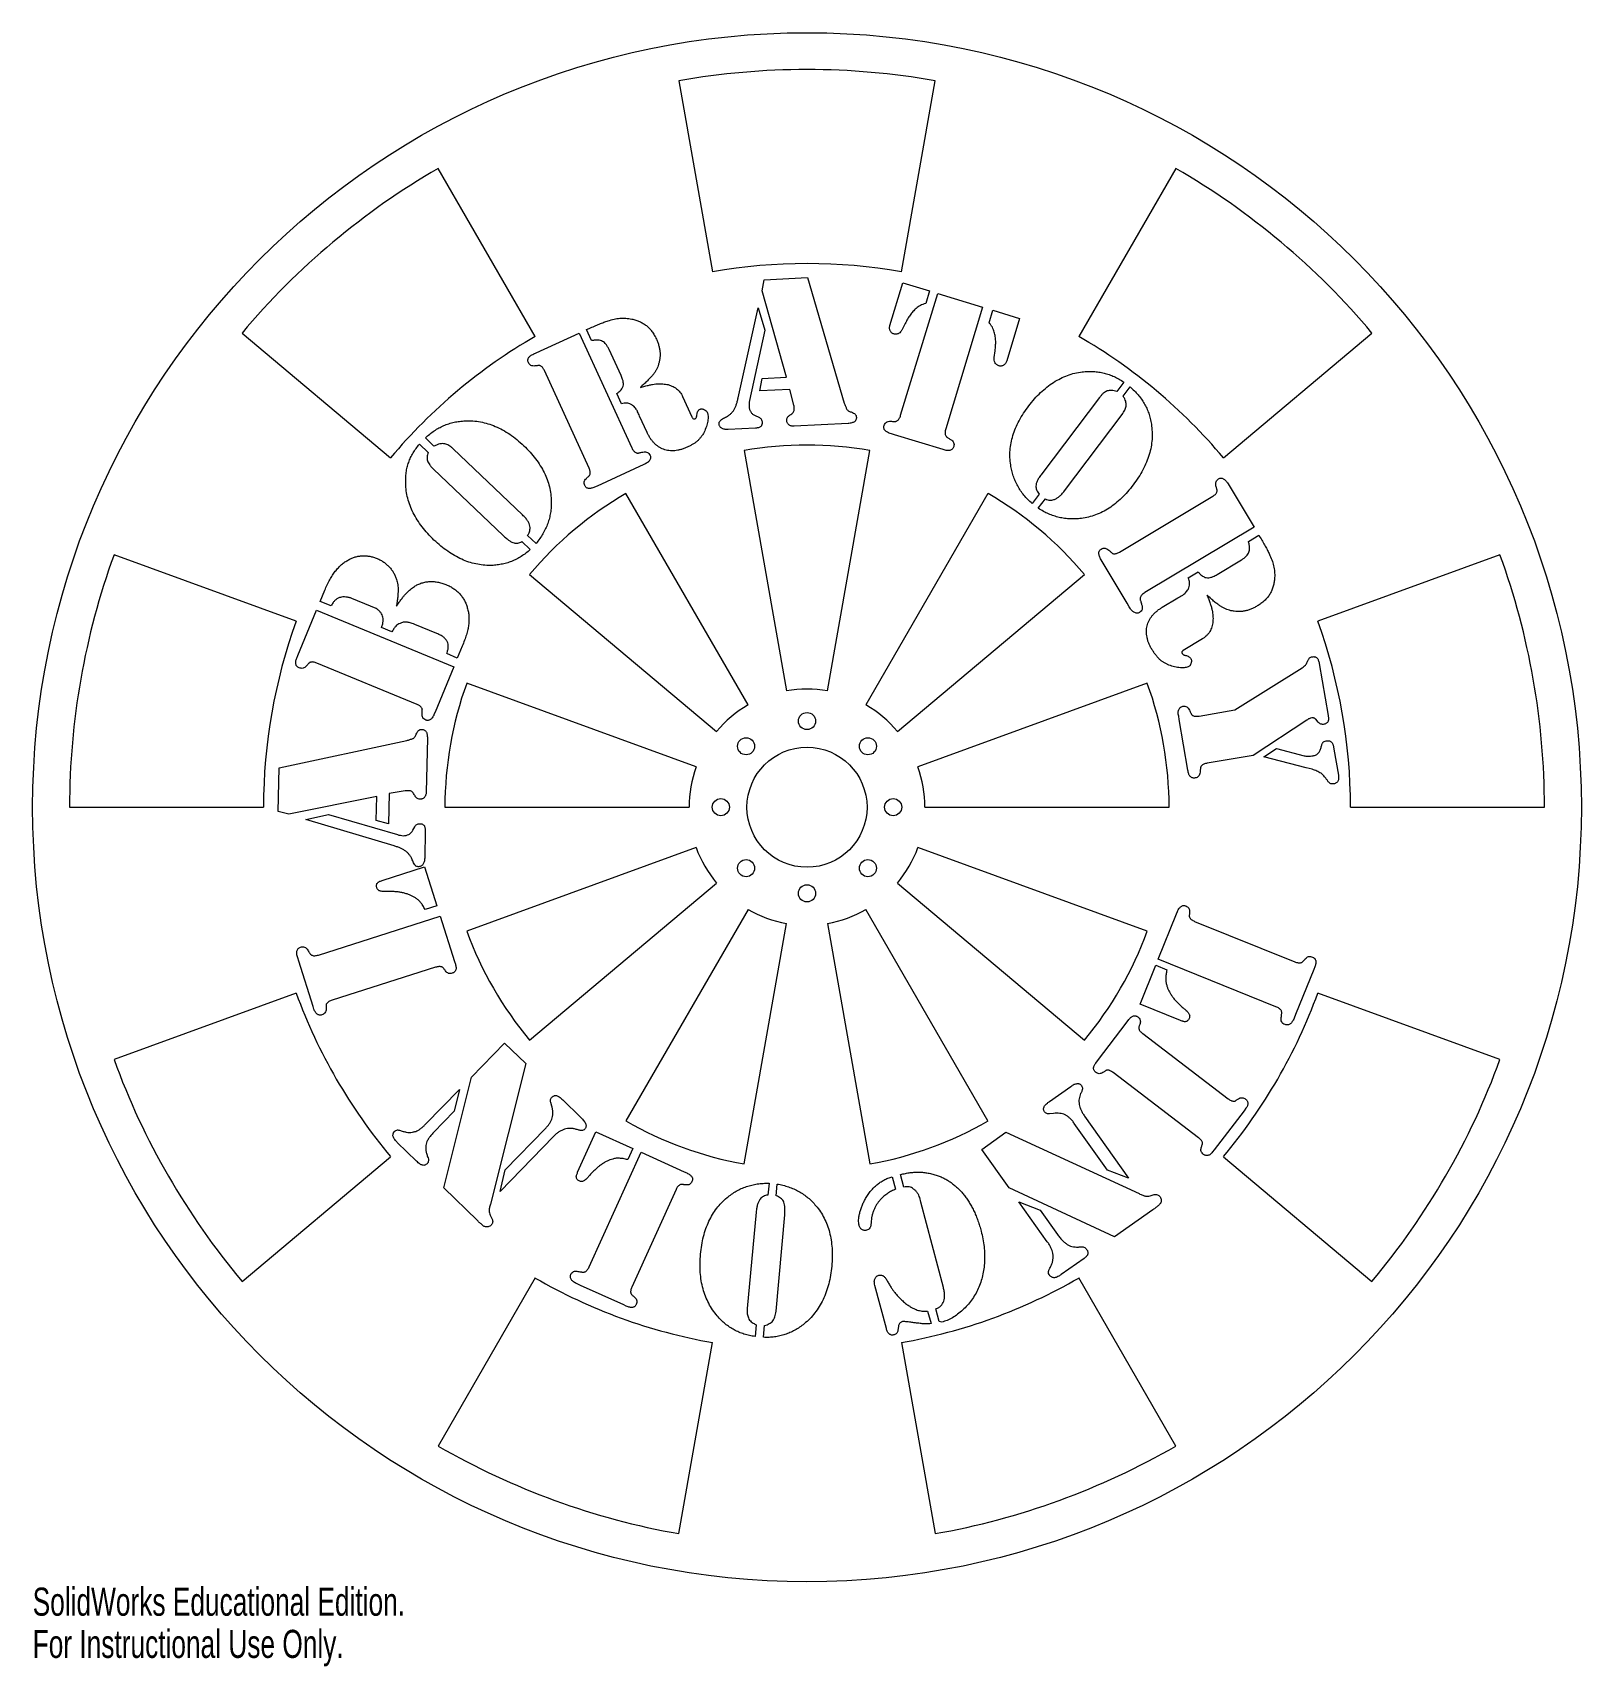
# Model space of a CAD drawing. Header units: inches. Extents: x -5.2 to 5.2, y -5.8 to 5.2.
import ezdxf

# ---------------------------------------------------------------- set-up
doc = ezdxf.new("R2010")
doc.units = ezdxf.units.IN
doc.header["$MEASUREMENT"] = 0
doc.styles.add('SLDTEXTSTYLE0', font='TXT', dxfattribs={"width": 0.7})

msp = doc.modelspace()

# ---------------------------------------------------------------- texts
at = {"color": 7, "linetype": 'Continuous', "char_height": 0.1903, "attachment_point": 1, "style": 'SLDTEXTSTYLE0'}
for s, insert in [('SolidWorks Educational Edition.', (-5.25, -5.29)), ('For Instructional Use Only.', (-5.25, -5.576))]:
    msp.add_mtext(s, dxfattribs=dict(at, insert=insert))

# ---------------------------------------------------------------- linework, layer by layer
at = {"color": 7, "linetype": 'Continuous', "lineweight": 15}
for p, q in [((-0.868, 4.924), (-0.64, 3.629)), ((0.64, 3.629), (0.868, 4.924)), ((-1.843, 3.191), (-2.5, 4.33)), ((2.5, 4.33), (1.842, 3.191)), ((-0.305, 3.501), (-0.291, 3.575)), ((-0.291, 3.575), (0.004, 3.59)), ((0.004, 3.59), (0.253, 2.739)), ((0.562, 3.266), (0.65, 3.554)), ((0.65, 3.554), (0.83, 3.499)), ((-0.14, 2.914), (-0.305, 3.501)), ((0.635, 2.657), (0.886, 3.482)), ((0.83, 3.499), (0.805, 3.414)), ((0.886, 3.482), (1.191, 3.389)), ((-0.467, 2.774), (-0.332, 3.384)), ((-0.332, 3.384), (-0.287, 3.233)), ((1.191, 3.389), (0.941, 2.564)), ((1.235, 3.283), (1.261, 3.368)), ((1.261, 3.368), (1.441, 3.313)), ((-3.83, 3.214), (-2.823, 2.369)), ((-1.836, 3.08), (-1.544, 3.214)), ((-1.544, 3.214), (-1.188, 2.437)), ((-1.494, 3.237), (-1.477, 3.245)), ((-1.46, 3.163), (-1.494, 3.237)), ((-0.287, 3.233), (-0.389, 2.756)), ((0.665, 3.279), (0.645, 3.239)), ((1.441, 3.313), (1.354, 3.026)), ((2.823, 2.369), (3.83, 3.214)), ((-1.261, 2.927), (-1.341, 3.102)), ((-1.853, 3.072), (-1.836, 3.08)), ((1.27, 3.049), (1.276, 3.094)), ((-1.477, 2.298), (-1.78, 2.96)), ((-0.32, 2.822), (-0.304, 2.906)), ((-0.304, 2.906), (-0.14, 2.914)), ((2.149, 2.881), (2.101, 2.818)), ((-1.257, 2.734), (-1.289, 2.805)), ((-0.843, 2.784), (-0.78, 2.647)), ((-0.116, 2.832), (-0.32, 2.822)), ((-0.089, 2.725), (-0.116, 2.832)), ((1.983, 2.777), (1.592, 2.26)), ((2.143, 2.786), (2.19, 2.849)), ((1.745, 2.144), (2.136, 2.662)), ((-1.084, 2.539), (-1.135, 2.65)), ((-0.349, 2.569), (-0.535, 2.56)), ((-0.351, 2.654), (-0.327, 2.644)), ((0.278, 2.601), (-0.088, 2.583)), ((-2.627, 2.461), (-2.568, 2.405)), ((-2.529, 2.447), (-2.587, 2.503)), ((0.594, 2.524), (0.572, 2.531)), ((0.923, 2.424), (0.594, 2.524)), ((-1.928, 1.981), (-2.399, 2.429)), ((-0.426, 2.418), (-0.139, 0.788)), ((0.139, 0.788), (0.426, 2.418)), ((-2.532, 2.291), (-2.061, 1.842)), ((-1.107, 2.322), (-1.423, 2.177)), ((-1.423, 2.177), (-1.44, 2.17)), ((-0.4, 0.693), (-1.228, 2.126)), ((1.227, 2.126), (0.4, 0.693)), ((1.574, 2.121), (1.526, 2.058)), ((2.119, 1.729), (2.751, 2.108)), ((2.855, 2.193), (3.031, 1.898)), ((1.568, 2.026), (1.616, 2.09)), ((3.031, 1.898), (2.29, 1.455)), ((-1.934, 1.801), (-1.876, 1.746)), ((-1.837, 1.788), (-1.894, 1.842)), ((2.993, 1.802), (3.063, 1.844)), ((3.063, 1.844), (3.073, 1.828)), ((-3.463, 1.26), (-4.698, 1.71)), ((2.171, 1.382), (1.994, 1.677)), ((2.78, 1.578), (2.946, 1.677)), ((4.698, 1.71), (3.463, 1.26)), ((-1.881, 1.578), (-0.613, 0.514)), ((0.613, 0.514), (1.881, 1.578)), ((2.584, 1.555), (2.652, 1.595)), ((-3.301, 1.395), (-3.27, 1.472)), ((-3.452, 1.029), (-3.326, 1.335)), ((-3.326, 1.335), (-2.395, 0.952)), ((-3.226, 1.364), (-3.301, 1.395)), ((-2.959, 1.363), (-3.085, 1.415)), ((-2.922, 1.347), (-2.959, 1.363)), ((2.184, 1.359), (2.171, 1.382)), ((2.409, 1.356), (2.515, 1.419)), ((-2.509, 1.177), (-2.66, 1.239)), ((-2.814, 1.189), (-2.884, 1.218)), ((2.681, 1.141), (2.55, 1.063)), ((-3.459, 1.011), (-3.452, 1.029)), ((-2.371, 1.011), (-2.442, 1.041)), ((-2.338, 1.091), (-2.371, 1.011)), ((-2.644, 0.697), (-3.324, 0.977)), ((-2.395, 0.952), (-2.522, 0.645)), ((2.901, 0.659), (3.357, 0.944)), ((3.473, 0.974), (3.534, 0.622)), ((-0.752, 0.274), (-2.307, 0.84)), ((2.307, 0.84), (0.752, 0.274)), ((-2.522, 0.645), (-2.529, 0.628)), ((2.523, 0.595), (2.52, 0.617)), ((2.582, 0.251), (2.523, 0.595)), ((2.659, 0.617), (2.901, 0.659)), ((3.388, 0.59), (3.026, 0.351)), ((3.466, 0.577), (3.449, 0.596)), ((-3.579, 0.267), (-2.713, 0.453)), ((-2.574, 0.467), (-2.582, 0.102)), ((3.026, 0.351), (2.714, 0.298)), ((3.097, 0.342), (3.184, 0.398)), ((3.385, 0.267), (3.097, 0.342)), ((3.184, 0.398), (3.37, 0.349)), ((3.573, 0.394), (3.603, 0.217)), ((-3.586, -0.028), (-3.579, 0.267)), ((3.425, 0.257), (3.385, 0.267)), ((-2.724, 0.111), (-2.833, 0.092)), ((-2.916, 0.073), (-3.513, -0.048)), ((-2.92, -0.091), (-2.916, 0.073)), ((-2.833, 0.092), (-2.837, -0.112)), ((0.8, 0), (2.455, 0)), ((3.685, 0), (5, 0)), ((-5, 0), (-3.685, 0)), ((-3.513, -0.048), (-3.586, -0.028)), ((-3.398, -0.083), (-3.245, -0.049)), ((-2.8, -0.262), (-3.398, -0.083)), ((-3.245, -0.049), (-2.777, -0.186)), ((-2.837, -0.112), (-2.92, -0.091)), ((-2.455, 0), (-0.8, 0)), ((-2.673, -0.156), (-2.66, -0.133)), ((-2.588, -0.16), (-2.592, -0.346)), ((-0.752, -0.274), (-2.307, -0.84)), ((2.307, -0.84), (0.752, -0.274)), ((-2.88, -0.497), (-2.594, -0.405)), ((-2.594, -0.405), (-2.51, -0.669)), ((-1.881, -1.578), (-0.613, -0.514)), ((0.613, -0.514), (1.881, -1.578)), ((-3.313, -1.002), (-2.488, -0.738)), ((-2.51, -0.669), (-2.589, -0.694)), ((-2.488, -0.738), (-2.39, -1.045)), ((-0.4, -0.693), (-1.228, -2.126)), ((1.227, -2.126), (0.4, -0.693)), ((2.382, -1.03), (2.506, -0.723)), ((2.506, -0.723), (2.513, -0.706)), ((2.628, -0.774), (3.307, -1.048)), ((-0.426, -2.418), (-0.139, -0.788)), ((0.139, -0.788), (0.426, -2.418)), ((-3.446, -1.044), (-3.453, -1.021)), ((-3.348, -1.35), (-3.446, -1.044)), ((-2.518, -1.085), (-3.22, -1.309)), ((-2.39, -1.045), (-2.384, -1.063)), ((2.258, -1.335), (2.365, -1.071)), ((2.365, -1.071), (2.44, -1.102)), ((3.179, -1.352), (2.382, -1.03)), ((3.436, -1.099), (3.312, -1.406)), ((3.443, -1.082), (3.436, -1.099)), ((-3.463, -1.26), (-4.698, -1.71)), ((4.698, -1.71), (3.463, -1.26)), ((-3.343, -1.369), (-3.348, -1.35)), ((2.171, -1.454), (2.183, -1.438)), ((2.533, -1.446), (2.258, -1.335)), ((3.312, -1.406), (3.303, -1.429)), ((1.969, -1.719), (2.171, -1.454)), ((2.276, -1.534), (2.856, -1.976)), ((-2.275, -1.83), (-2.05, -1.599)), ((-2.05, -1.599), (-1.907, -1.738)), ((-1.907, -1.738), (-2.147, -2.69)), ((1.958, -1.734), (1.969, -1.719)), ((-2.463, -2.579), (-2.275, -1.83)), ((2.655, -2.24), (2.075, -1.798)), ((-2.588, -2.151), (-2.356, -1.913)), ((-2.356, -1.913), (-2.392, -2.061)), ((-1.655, -1.984), (-1.535, -2.102)), ((1.645, -1.994), (1.789, -1.892)), ((-2.392, -2.061), (-2.533, -2.205)), ((-1.73, -2.027), (-1.737, -2.002)), ((1.671, -2.075), (1.645, -2.079)), ((1.882, -2.094), (2.18, -2.515)), ((2.963, -2.057), (2.761, -2.322)), ((2.975, -2.041), (2.963, -2.057)), ((-2.047, -2.457), (-1.773, -2.177)), ((-1.555, -2.474), (-1.431, -2.2)), ((-1.431, -2.2), (-1.181, -2.313)), ((1.186, -2.319), (1.349, -2.203)), ((1.349, -2.203), (2.251, -2.619)), ((2.037, -2.46), (1.812, -2.143)), ((-2.647, -2.4), (-2.778, -2.272)), ((-1.718, -2.232), (-2.081, -2.604)), ((-1.181, -2.313), (-1.215, -2.389)), ((1.371, -2.579), (1.186, -2.319)), ((2.761, -2.322), (2.749, -2.337)), ((-3.83, -3.214), (-2.823, -2.369)), ((-1.477, -3.116), (-1.125, -2.339)), ((-1.125, -2.339), (-0.833, -2.471)), ((2.823, -2.369), (3.83, -3.214)), ((-2.081, -2.604), (-2.047, -2.457)), ((-0.833, -2.471), (-0.815, -2.479)), ((0.578, -2.505), (0.6, -2.59)), ((0.656, -2.575), (0.633, -2.49)), ((2.18, -2.515), (2.037, -2.46)), ((-2.235, -2.802), (-2.463, -2.579)), ((-0.888, -2.591), (-1.188, -3.253)), ((-0.257, -2.549), (-0.265, -2.629)), ((-0.209, -2.634), (-0.202, -2.554)), ((0.772, -2.676), (0.764, -2.646)), ((2.084, -2.913), (1.371, -2.579)), ((2.326, -2.634), (2.354, -2.626)), ((-2.148, -2.765), (-2.135, -2.792)), ((-0.345, -2.744), (-0.405, -3.398)), ((-0.21, -3.416), (-0.151, -2.762)), ((0.925, -3.256), (0.772, -2.676)), ((1.629, -2.945), (1.437, -2.674)), ((1.437, -2.674), (1.582, -2.731)), ((1.582, -2.731), (1.699, -2.896)), ((2.345, -2.728), (2.084, -2.913)), ((1.88, -3.058), (1.724, -3.168)), ((-1.843, -3.191), (-2.5, -4.33)), ((2.5, -4.33), (1.842, -3.191)), ((-1.535, -3.241), (-1.558, -3.231)), ((-1.242, -3.374), (-1.535, -3.241)), ((0.538, -3.533), (0.46, -3.241)), ((-1.225, -3.382), (-1.242, -3.374)), ((0.818, -3.415), (0.841, -3.5)), ((0.897, -3.486), (0.874, -3.401)), ((-0.345, -3.508), (-0.352, -3.588)), ((-0.296, -3.593), (-0.289, -3.513)), ((0.62, -3.52), (0.616, -3.545)), ((0.915, -3.49), (0.897, -3.486)), ((-0.868, -4.924), (-0.64, -3.629)), ((0.64, -3.629), (0.868, -4.924))]:
    msp.add_line(p, q, dxfattribs=at)
for centre, radius in [((0, 0), 5.25), ((0, 0.584), 0.058), ((-0.413, 0.413), 0.058), ((0.413, 0.413), 0.058), ((0, 0), 0.407), ((-0.584, 0), 0.058), ((0.584, 0), 0.058), ((-0.413, -0.413), 0.058), ((0.413, -0.413), 0.058), ((0, -0.584), 0.058)]:
    msp.add_circle(centre, radius, dxfattribs=at)
for radius, start, end in [(5, 80, 100), (5, 120, 140), (5, 40, 60), (3.685, 80, 100), (3.685, 120, 140), (3.685, 40, 60), (2.455, 80, 100), (2.455, 120, 140), (2.455, 40, 60), (5, 160, 180), (5, 0, 20), (3.685, 160, 180), (3.685, 0, 20), (2.455, 160, 180), (0.8, 80, 100), (2.455, 0, 20), (0.8, 120, 140), (0.8, 40, 60), (0.8, 160, 180), (0.8, 0, 20), (0.8, 200, 220), (0.8, 320, 340), (0.8, 240, 260), (0.8, 280, 300), (2.455, 200, 220), (2.455, 320, 340), (3.685, 200, 220), (3.685, 320, 340), (5, 200, 220), (5, 320, 340), (2.455, 240, 260), (2.455, 280, 300), (3.685, 240, 260), (3.685, 280, 300), (5, 240, 260), (5, 280, 300)]:
    msp.add_arc((0, 0), radius, start, end, dxfattribs=at)
for points, knots in [([(0.74, 3.381), (0.732, 3.374), (0.718, 3.36), (0.698, 3.336), (0.681, 3.309), (0.671, 3.289), (0.665, 3.279)], [0, 0, 0, 0, 0.234658, 0.479037, 0.732269, 1, 1, 1, 1]), ([(0.805, 3.414), (0.798, 3.412), (0.786, 3.409), (0.769, 3.401), (0.753, 3.392), (0.744, 3.384), (0.74, 3.381)], [0, 0, 0, 0, 0.261033, 0.511719, 0.754757, 1, 1, 1, 1]), ([(-1.477, 3.245), (-1.465, 3.25), (-1.442, 3.261), (-1.409, 3.274), (-1.378, 3.287), (-1.358, 3.294), (-1.349, 3.297)], [0, 0, 0, 0, 0.282609, 0.543109, 0.78287, 1, 1, 1, 1]), ([(-1.349, 3.297), (-1.335, 3.301), (-1.309, 3.309), (-1.269, 3.315), (-1.228, 3.316), (-1.202, 3.311), (-1.188, 3.309)], [0, 0, 0, 0, 0.25642, 0.505701, 0.752569, 1, 1, 1, 1]), ([(-1.188, 3.309), (-1.179, 3.307), (-1.161, 3.303), (-1.135, 3.293), (-1.111, 3.28), (-1.089, 3.265), (-1.068, 3.246), (-1.051, 3.225), (-1.034, 3.2), (-1.026, 3.183), (-1.021, 3.173)], [0, 0, 0, 0, 0.12741, 0.250267, 0.370807, 0.490027, 0.610983, 0.73512, 0.863946, 1, 1, 1, 1]), ([(0.589, 3.208), (0.586, 3.209), (0.581, 3.211), (0.573, 3.216), (0.568, 3.222), (0.563, 3.23), (0.56, 3.238), (0.56, 3.247), (0.56, 3.257), (0.561, 3.263), (0.562, 3.266)], [0, 0, 0, 0, 0.125098, 0.243777, 0.359709, 0.479392, 0.601247, 0.726566, 0.857172, 1, 1, 1, 1]), ([(0.645, 3.239), (0.642, 3.233), (0.636, 3.222), (0.624, 3.212), (0.614, 3.208), (0.606, 3.206), (0.597, 3.206), (0.592, 3.208), (0.589, 3.208)], [0, 0, 0, 0, 0.2811323, 0.5316182, 0.6492933, 0.7626277, 0.8769688, 1, 1, 1, 1]), ([(1.27, 3.219), (1.269, 3.225), (1.265, 3.237), (1.257, 3.253), (1.247, 3.269), (1.239, 3.278), (1.235, 3.283)], [0, 0, 0, 0, 0.246806, 0.492742, 0.743744, 1, 1, 1, 1]), ([(1.276, 3.094), (1.277, 3.105), (1.279, 3.127), (1.28, 3.159), (1.277, 3.19), (1.273, 3.21), (1.27, 3.219)], [0, 0, 0, 0, 0.26751, 0.521775, 0.765182, 1, 1, 1, 1]), ([(-1.341, 3.102), (-1.345, 3.109), (-1.351, 3.121), (-1.361, 3.137), (-1.373, 3.149), (-1.386, 3.158), (-1.401, 3.164), (-1.418, 3.166), (-1.438, 3.166), (-1.452, 3.164), (-1.46, 3.163)], [0, 0, 0, 0, 0.146354, 0.275554, 0.388131, 0.491146, 0.593791, 0.711565, 0.845698, 1, 1, 1, 1]), ([(-1.021, 3.173), (-1.018, 3.166), (-1.011, 3.151), (-1.004, 3.127), (-0.999, 3.105), (-0.996, 3.082), (-0.996, 3.06), (-0.998, 3.037), (-1.002, 3.015), (-1.007, 3.001), (-1.009, 2.994)], [0, 0, 0, 0, 0.136016, 0.266534, 0.392905, 0.516125, 0.637223, 0.756434, 0.877258, 1, 1, 1, 1]), ([(-1.889, 3.014), (-1.89, 3.017), (-1.892, 3.022), (-1.893, 3.03), (-1.891, 3.038), (-1.888, 3.046), (-1.882, 3.054), (-1.874, 3.06), (-1.864, 3.067), (-1.857, 3.07), (-1.853, 3.072)], [0, 0, 0, 0, 0.11362, 0.215819, 0.319571, 0.428443, 0.549531, 0.683694, 0.830423, 1, 1, 1, 1]), ([(-1.845, 2.991), (-1.85, 2.99), (-1.859, 2.99), (-1.872, 2.994), (-1.883, 3.002), (-1.887, 3.01), (-1.889, 3.014)], [0, 0, 0, 0, 0.267666, 0.507493, 0.741206, 1, 1, 1, 1]), ([(-1.804, 2.99), (-1.806, 2.991), (-1.809, 2.993), (-1.814, 2.994), (-1.819, 2.993), (-1.826, 2.993), (-1.835, 2.992), (-1.841, 2.991), (-1.845, 2.991)], [0, 0, 0, 0, 0.16138, 0.284994, 0.371511, 0.514127, 0.729014, 1, 1, 1, 1]), ([(-1.009, 2.994), (-1.011, 2.988), (-1.016, 2.976), (-1.025, 2.959), (-1.035, 2.942), (-1.048, 2.926), (-1.063, 2.909), (-1.082, 2.89), (-1.104, 2.868), (-1.121, 2.854), (-1.13, 2.846)], [0, 0, 0, 0, 0.099498, 0.198749, 0.298555, 0.401001, 0.515406, 0.652521, 0.815045, 1, 1, 1, 1]), ([(1.3, 2.992), (1.297, 2.993), (1.292, 2.995), (1.285, 3), (1.279, 3.005), (1.273, 3.015), (1.268, 3.03), (1.269, 3.043), (1.27, 3.049)], [0, 0, 0, 0, 0.12314, 0.236925, 0.350333, 0.468386, 0.716245, 1, 1, 1, 1]), ([(1.354, 3.026), (1.353, 3.022), (1.351, 3.016), (1.346, 3.008), (1.34, 3.001), (1.333, 2.996), (1.325, 2.992), (1.317, 2.99), (1.308, 2.99), (1.302, 2.992), (1.3, 2.992)], [0, 0, 0, 0, 0.142971, 0.27192, 0.398534, 0.519772, 0.640442, 0.755179, 0.873387, 1, 1, 1, 1]), ([(-1.78, 2.96), (-1.782, 2.963), (-1.785, 2.97), (-1.791, 2.978), (-1.797, 2.985), (-1.801, 2.988), (-1.804, 2.99)], [0, 0, 0, 0, 0.307816, 0.573245, 0.802875, 1, 1, 1, 1]), ([(-1.25, 2.845), (-1.248, 2.851), (-1.244, 2.862), (-1.245, 2.877), (-1.247, 2.89), (-1.25, 2.901), (-1.255, 2.913), (-1.259, 2.922), (-1.261, 2.927)], [0, 0, 0, 0, 0.213243, 0.414564, 0.528531, 0.66156, 0.819641, 1, 1, 1, 1]), ([(1.503, 2.72), (1.516, 2.736), (1.541, 2.768), (1.583, 2.811), (1.626, 2.848), (1.671, 2.88), (1.718, 2.907), (1.766, 2.928), (1.815, 2.943), (1.849, 2.948), (1.866, 2.95)], [0, 0, 0, 0, 0.140325, 0.274419, 0.403256, 0.527973, 0.649406, 0.76738, 0.883785, 1, 1, 1, 1]), ([(1.866, 2.95), (1.879, 2.952), (1.904, 2.954), (1.942, 2.954), (1.978, 2.95), (2.014, 2.943), (2.049, 2.933), (2.083, 2.919), (2.116, 2.902), (2.138, 2.888), (2.149, 2.881)], [0, 0, 0, 0, 0.1293658, 0.254688, 0.3777187, 0.4978943, 0.6186977, 0.7419548, 0.8683966, 1, 1, 1, 1]), ([(-1.289, 2.805), (-1.284, 2.808), (-1.275, 2.814), (-1.264, 2.824), (-1.255, 2.834), (-1.252, 2.842), (-1.25, 2.845)], [0, 0, 0, 0, 0.30521, 0.571915, 0.798945, 1, 1, 1, 1]), ([(-1.13, 2.846), (-1.12, 2.849), (-1.1, 2.854), (-1.072, 2.861), (-1.048, 2.866), (-1.02, 2.87), (-0.988, 2.871), (-0.963, 2.868), (-0.951, 2.866)], [0, 0, 0, 0, 0.179639, 0.336925, 0.474413, 0.59011, 0.798082, 1, 1, 1, 1]), ([(-0.951, 2.866), (-0.945, 2.865), (-0.933, 2.862), (-0.916, 2.855), (-0.9, 2.847), (-0.885, 2.837), (-0.872, 2.826), (-0.861, 2.813), (-0.851, 2.799), (-0.845, 2.789), (-0.843, 2.784)], [0, 0, 0, 0, 0.133009, 0.261386, 0.387108, 0.513222, 0.636355, 0.758187, 0.878371, 1, 1, 1, 1]), ([(-0.496, 2.692), (-0.493, 2.698), (-0.486, 2.709), (-0.479, 2.729), (-0.472, 2.75), (-0.469, 2.766), (-0.467, 2.774)], [0, 0, 0, 0, 0.218829, 0.456043, 0.717997, 1, 1, 1, 1]), ([(2.101, 2.818), (2.095, 2.819), (2.083, 2.823), (2.066, 2.825), (2.05, 2.825), (2.036, 2.822), (2.022, 2.815), (2.009, 2.806), (1.996, 2.793), (1.988, 2.783), (1.983, 2.777)], [0, 0, 0, 0, 0.140431, 0.266421, 0.381679, 0.486463, 0.593815, 0.710956, 0.847844, 1, 1, 1, 1]), ([(2.163, 2.719), (2.163, 2.725), (2.164, 2.736), (2.161, 2.752), (2.154, 2.769), (2.147, 2.78), (2.143, 2.786)], [0, 0, 0, 0, 0.236499, 0.452301, 0.69433, 1, 1, 1, 1]), ([(2.19, 2.849), (2.2, 2.841), (2.22, 2.824), (2.245, 2.796), (2.268, 2.767), (2.287, 2.736), (2.304, 2.704), (2.317, 2.67), (2.328, 2.634), (2.332, 2.609), (2.335, 2.596)], [0, 0, 0, 0, 0.1308562, 0.2569695, 0.3803658, 0.5016641, 0.6223655, 0.745162, 0.870171, 1, 1, 1, 1]), ([(-1.193, 2.73), (-1.198, 2.733), (-1.207, 2.737), (-1.223, 2.739), (-1.24, 2.739), (-1.251, 2.736), (-1.257, 2.734)], [0, 0, 0, 0, 0.2420243, 0.4802205, 0.7319735, 1, 1, 1, 1]), ([(-1.155, 2.693), (-1.157, 2.697), (-1.162, 2.705), (-1.172, 2.715), (-1.182, 2.724), (-1.189, 2.728), (-1.193, 2.73)], [0, 0, 0, 0, 0.2628836, 0.5160159, 0.7582079, 1, 1, 1, 1]), ([(-1.135, 2.65), (-1.137, 2.656), (-1.142, 2.666), (-1.148, 2.678), (-1.151, 2.687), (-1.154, 2.692), (-1.155, 2.693)], [0, 0, 0, 0, 0.3839979, 0.6776071, 0.8849918, 1, 1, 1, 1]), ([(-0.758, 2.633), (-0.756, 2.634), (-0.753, 2.636), (-0.75, 2.641), (-0.748, 2.648), (-0.747, 2.654), (-0.747, 2.658)], [0, 0, 0, 0, 0.182754, 0.361449, 0.618308, 1, 1, 1, 1]), ([(-0.747, 2.658), (-0.746, 2.663), (-0.744, 2.672), (-0.74, 2.684), (-0.734, 2.693), (-0.728, 2.697), (-0.725, 2.698)], [0, 0, 0, 0, 0.317903, 0.583209, 0.803049, 1, 1, 1, 1]), ([(-0.725, 2.698), (-0.723, 2.699), (-0.719, 2.7), (-0.713, 2.7), (-0.706, 2.699), (-0.696, 2.695), (-0.684, 2.689), (-0.679, 2.681), (-0.676, 2.677)], [0, 0, 0, 0, 0.106358, 0.215953, 0.342634, 0.487195, 0.765073, 1, 1, 1, 1]), ([(-0.676, 2.677), (-0.675, 2.673), (-0.672, 2.665), (-0.671, 2.651), (-0.67, 2.635), (-0.674, 2.611), (-0.681, 2.579), (-0.692, 2.555), (-0.698, 2.542)], [0, 0, 0, 0, 0.086982, 0.18567, 0.299111, 0.430568, 0.71024, 1, 1, 1, 1]), ([(-0.566, 2.636), (-0.561, 2.639), (-0.552, 2.643), (-0.54, 2.649), (-0.531, 2.656), (-0.52, 2.664), (-0.508, 2.675), (-0.5, 2.686), (-0.496, 2.692)], [0, 0, 0, 0, 0.170763, 0.321189, 0.44973, 0.557778, 0.766615, 1, 1, 1, 1]), ([(-0.389, 2.756), (-0.391, 2.749), (-0.393, 2.737), (-0.393, 2.724), (-0.393, 2.718)], [0, 0, 0, 0, 0.523274, 1, 1, 1, 1]), ([(-0.393, 2.718), (-0.392, 2.711), (-0.391, 2.697), (-0.382, 2.679), (-0.369, 2.664), (-0.357, 2.657), (-0.351, 2.654)], [0, 0, 0, 0, 0.268107, 0.509681, 0.7467, 1, 1, 1, 1]), ([(-0.137, 2.62), (-0.137, 2.624), (-0.138, 2.632), (-0.134, 2.641), (-0.129, 2.647), (-0.124, 2.652), (-0.117, 2.657), (-0.112, 2.66), (-0.109, 2.662)], [0, 0, 0, 0, 0.241826, 0.428598, 0.526952, 0.655866, 0.811099, 1, 1, 1, 1]), ([(-0.109, 2.662), (-0.105, 2.665), (-0.098, 2.67), (-0.09, 2.679), (-0.086, 2.69), (-0.086, 2.698), (-0.086, 2.702)], [0, 0, 0, 0, 0.288003, 0.521199, 0.746823, 1, 1, 1, 1]), ([(-0.086, 2.702), (-0.086, 2.706), (-0.087, 2.714), (-0.088, 2.721), (-0.089, 2.725)], [0, 0, 0, 0, 0.530704, 1, 1, 1, 1]), ([(0.253, 2.739), (0.255, 2.732), (0.26, 2.719), (0.266, 2.706), (0.268, 2.7)], [0, 0, 0, 0, 0.525787, 1, 1, 1, 1]), ([(0.268, 2.7), (0.27, 2.698), (0.273, 2.693), (0.28, 2.687), (0.289, 2.682), (0.295, 2.68), (0.299, 2.679)], [0, 0, 0, 0, 0.208332, 0.438512, 0.701012, 1, 1, 1, 1]), ([(0.299, 2.679), (0.305, 2.676), (0.314, 2.673), (0.326, 2.665), (0.334, 2.654), (0.334, 2.647), (0.335, 2.642)], [0, 0, 0, 0, 0.332805, 0.570891, 0.770472, 1, 1, 1, 1]), ([(1.381, 2.32), (1.379, 2.336), (1.375, 2.37), (1.376, 2.42), (1.383, 2.47), (1.396, 2.52), (1.414, 2.571), (1.438, 2.621), (1.468, 2.671), (1.491, 2.704), (1.503, 2.72)], [0, 0, 0, 0, 0.1164765, 0.2324979, 0.3496092, 0.4691122, 0.5930739, 0.7221063, 0.8572956, 1, 1, 1, 1]), ([(2.136, 2.662), (2.14, 2.667), (2.146, 2.676), (2.154, 2.691), (2.16, 2.705), (2.162, 2.715), (2.163, 2.719)], [0, 0, 0, 0, 0.288353, 0.551356, 0.784785, 1, 1, 1, 1]), ([(-2.587, 2.503), (-2.578, 2.512), (-2.559, 2.529), (-2.528, 2.552), (-2.496, 2.571), (-2.463, 2.587), (-2.429, 2.6), (-2.393, 2.61), (-2.356, 2.616), (-2.33, 2.618), (-2.317, 2.619)], [0, 0, 0, 0, 0.130897, 0.257772, 0.380559, 0.501603, 0.622394, 0.745128, 0.870301, 1, 1, 1, 1]), ([(-2.317, 2.619), (-2.3, 2.619), (-2.265, 2.619), (-2.213, 2.613), (-2.163, 2.6), (-2.112, 2.582), (-2.063, 2.558), (-2.014, 2.528), (-1.966, 2.492), (-1.936, 2.464), (-1.92, 2.45)], [0, 0, 0, 0, 0.117341, 0.234071, 0.351815, 0.471356, 0.594889, 0.723513, 0.858348, 1, 1, 1, 1]), ([(-0.78, 2.647), (-0.779, 2.644), (-0.776, 2.639), (-0.771, 2.633), (-0.764, 2.631), (-0.76, 2.632), (-0.758, 2.633)], [0, 0, 0, 0, 0.3244394, 0.5705778, 0.7767921, 1, 1, 1, 1]), ([(-0.596, 2.599), (-0.596, 2.603), (-0.595, 2.61), (-0.589, 2.62), (-0.579, 2.629), (-0.57, 2.634), (-0.566, 2.636)], [0, 0, 0, 0, 0.204357, 0.427863, 0.683593, 1, 1, 1, 1]), ([(-0.535, 2.56), (-0.539, 2.56), (-0.548, 2.56), (-0.559, 2.561), (-0.57, 2.564), (-0.578, 2.569), (-0.586, 2.574), (-0.591, 2.582), (-0.595, 2.59), (-0.596, 2.596), (-0.596, 2.599)], [0, 0, 0, 0, 0.157497, 0.300206, 0.430381, 0.553349, 0.667169, 0.776094, 0.883703, 1, 1, 1, 1]), ([(-0.304, 2.608), (-0.304, 2.605), (-0.304, 2.6), (-0.306, 2.592), (-0.309, 2.585), (-0.314, 2.58), (-0.321, 2.575), (-0.329, 2.572), (-0.339, 2.57), (-0.345, 2.57), (-0.349, 2.569)], [0, 0, 0, 0, 0.127673, 0.239897, 0.346921, 0.453181, 0.568227, 0.695621, 0.836488, 1, 1, 1, 1]), ([(-0.327, 2.644), (-0.324, 2.642), (-0.317, 2.638), (-0.31, 2.63), (-0.305, 2.62), (-0.304, 2.612), (-0.304, 2.608)], [0, 0, 0, 0, 0.253867, 0.496949, 0.73517, 1, 1, 1, 1]), ([(-0.088, 2.583), (-0.091, 2.583), (-0.098, 2.583), (-0.107, 2.584), (-0.116, 2.587), (-0.123, 2.591), (-0.129, 2.597), (-0.133, 2.604), (-0.136, 2.611), (-0.137, 2.617), (-0.137, 2.62)], [0, 0, 0, 0, 0.149603, 0.285358, 0.411549, 0.534466, 0.651266, 0.763617, 0.877044, 1, 1, 1, 1]), ([(0.335, 2.642), (0.335, 2.639), (0.335, 2.634), (0.332, 2.625), (0.328, 2.618), (0.322, 2.612), (0.313, 2.608), (0.303, 2.605), (0.291, 2.602), (0.282, 2.602), (0.278, 2.601)], [0, 0, 0, 0, 0.112075, 0.217466, 0.318192, 0.422516, 0.541057, 0.674031, 0.824495, 1, 1, 1, 1]), ([(0.572, 2.531), (0.567, 2.532), (0.558, 2.535), (0.547, 2.541), (0.537, 2.547), (0.529, 2.553), (0.524, 2.561), (0.521, 2.569), (0.521, 2.578), (0.522, 2.584), (0.523, 2.587)], [0, 0, 0, 0, 0.174649, 0.325877, 0.460469, 0.579208, 0.685141, 0.786348, 0.887127, 1, 1, 1, 1]), ([(0.523, 2.587), (0.525, 2.592), (0.528, 2.601), (0.538, 2.61), (0.552, 2.616), (0.562, 2.616), (0.567, 2.616)], [0, 0, 0, 0, 0.258141, 0.487546, 0.724275, 1, 1, 1, 1]), ([(0.567, 2.616), (0.571, 2.616), (0.579, 2.615), (0.589, 2.615), (0.596, 2.615), (0.602, 2.615), (0.607, 2.617), (0.611, 2.619), (0.613, 2.621)], [0, 0, 0, 0, 0.269169, 0.478959, 0.624937, 0.711569, 0.835602, 1, 1, 1, 1]), ([(0.613, 2.621), (0.615, 2.623), (0.62, 2.626), (0.626, 2.635), (0.631, 2.645), (0.634, 2.653), (0.635, 2.657)], [0, 0, 0, 0, 0.196807, 0.427645, 0.689127, 1, 1, 1, 1]), ([(0.941, 2.564), (0.94, 2.56), (0.937, 2.552), (0.936, 2.541), (0.936, 2.531), (0.938, 2.525), (0.939, 2.522)], [0, 0, 0, 0, 0.3060039, 0.5747271, 0.8011474, 1, 1, 1, 1]), ([(2.335, 2.596), (2.337, 2.579), (2.341, 2.545), (2.34, 2.493), (2.334, 2.441), (2.321, 2.39), (2.302, 2.338), (2.278, 2.286), (2.248, 2.235), (2.224, 2.202), (2.212, 2.185)], [0, 0, 0, 0, 0.117062, 0.233546, 0.350942, 0.470729, 0.59446, 0.723068, 0.858088, 1, 1, 1, 1]), ([(-2.721, 2.195), (-2.721, 2.208), (-2.721, 2.232), (-2.718, 2.269), (-2.711, 2.304), (-2.701, 2.338), (-2.688, 2.37), (-2.671, 2.402), (-2.651, 2.432), (-2.635, 2.451), (-2.627, 2.461)], [0, 0, 0, 0, 0.1312, 0.257042, 0.379955, 0.500444, 0.621143, 0.744221, 0.869808, 1, 1, 1, 1]), ([(-2.455, 2.463), (-2.461, 2.464), (-2.473, 2.465), (-2.49, 2.463), (-2.509, 2.457), (-2.522, 2.451), (-2.529, 2.447)], [0, 0, 0, 0, 0.230245, 0.446142, 0.68917, 1, 1, 1, 1]), ([(-2.399, 2.429), (-2.404, 2.434), (-2.413, 2.442), (-2.427, 2.452), (-2.441, 2.459), (-2.451, 2.461), (-2.455, 2.463)], [0, 0, 0, 0, 0.28851, 0.548973, 0.783929, 1, 1, 1, 1]), ([(-1.92, 2.45), (-1.906, 2.436), (-1.877, 2.407), (-1.84, 2.362), (-1.808, 2.316), (-1.781, 2.269), (-1.761, 2.221), (-1.746, 2.173), (-1.736, 2.123), (-1.735, 2.089), (-1.734, 2.073)], [0, 0, 0, 0, 0.1422615, 0.2779862, 0.40671, 0.5309164, 0.6504766, 0.7674362, 0.883835, 1, 1, 1, 1]), ([(-1.188, 2.437), (-1.186, 2.433), (-1.183, 2.425), (-1.176, 2.416), (-1.169, 2.409), (-1.164, 2.406), (-1.161, 2.404)], [0, 0, 0, 0, 0.30777, 0.575981, 0.797802, 1, 1, 1, 1]), ([(-0.813, 2.44), (-0.82, 2.437), (-0.834, 2.431), (-0.856, 2.424), (-0.876, 2.419), (-0.897, 2.416), (-0.916, 2.415), (-0.936, 2.417), (-0.954, 2.42), (-0.973, 2.426), (-0.99, 2.433), (-1.006, 2.443), (-1.022, 2.454), (-1.036, 2.467), (-1.05, 2.483), (-1.062, 2.5), (-1.074, 2.519), (-1.08, 2.532), (-1.084, 2.539)], [0, 0, 0, 0, 0.07159, 0.139877, 0.204622, 0.266735, 0.327071, 0.385545, 0.443488, 0.50154, 0.559381, 0.616646, 0.67494, 0.734959, 0.796898, 0.861426, 0.928905, 1, 1, 1, 1]), ([(-0.698, 2.542), (-0.701, 2.537), (-0.706, 2.526), (-0.717, 2.511), (-0.729, 2.497), (-0.742, 2.483), (-0.757, 2.471), (-0.774, 2.46), (-0.793, 2.45), (-0.806, 2.443), (-0.813, 2.44)], [0, 0, 0, 0, 0.119548, 0.236401, 0.353627, 0.469479, 0.589888, 0.717807, 0.854077, 1, 1, 1, 1]), ([(0.939, 2.522), (0.94, 2.52), (0.942, 2.515), (0.946, 2.51), (0.951, 2.508), (0.956, 2.503), (0.965, 2.498), (0.971, 2.494), (0.974, 2.492)], [0, 0, 0, 0, 0.170786, 0.296495, 0.382251, 0.529736, 0.73401, 1, 1, 1, 1]), ([(0.995, 2.444), (0.994, 2.441), (0.992, 2.435), (0.986, 2.428), (0.978, 2.422), (0.972, 2.42), (0.969, 2.419)], [0, 0, 0, 0, 0.245656, 0.479278, 0.727634, 1, 1, 1, 1]), ([(0.974, 2.492), (0.979, 2.489), (0.987, 2.484), (0.995, 2.472), (0.998, 2.458), (0.996, 2.449), (0.995, 2.444)], [0, 0, 0, 0, 0.276195, 0.510861, 0.742998, 1, 1, 1, 1]), ([(-2.568, 2.405), (-2.57, 2.4), (-2.574, 2.39), (-2.576, 2.375), (-2.576, 2.361), (-2.573, 2.347), (-2.567, 2.333), (-2.558, 2.32), (-2.546, 2.305), (-2.537, 2.296), (-2.532, 2.291)], [0, 0, 0, 0, 0.126159, 0.241334, 0.35027, 0.454785, 0.565902, 0.690955, 0.836464, 1, 1, 1, 1]), ([(-1.161, 2.404), (-1.159, 2.403), (-1.154, 2.401), (-1.148, 2.4), (-1.142, 2.401), (-1.135, 2.403), (-1.125, 2.404), (-1.117, 2.406), (-1.112, 2.407)], [0, 0, 0, 0, 0.168416, 0.291739, 0.379917, 0.52616, 0.734033, 1, 1, 1, 1]), ([(-1.112, 2.407), (-1.107, 2.408), (-1.097, 2.409), (-1.082, 2.406), (-1.07, 2.398), (-1.066, 2.389), (-1.063, 2.385)], [0, 0, 0, 0, 0.282598, 0.522391, 0.748378, 1, 1, 1, 1]), ([(-1.068, 2.349), (-1.07, 2.347), (-1.074, 2.342), (-1.083, 2.335), (-1.094, 2.328), (-1.102, 2.324), (-1.107, 2.322)], [0, 0, 0, 0, 0.183575, 0.412469, 0.679395, 1, 1, 1, 1]), ([(-1.063, 2.385), (-1.062, 2.382), (-1.06, 2.376), (-1.061, 2.367), (-1.063, 2.358), (-1.066, 2.352), (-1.068, 2.349)], [0, 0, 0, 0, 0.2406275, 0.4711068, 0.7212724, 1, 1, 1, 1]), ([(0.969, 2.419), (0.966, 2.419), (0.96, 2.418), (0.949, 2.418), (0.937, 2.42), (0.928, 2.423), (0.923, 2.424)], [0, 0, 0, 0, 0.1848241, 0.4097035, 0.6807675, 1, 1, 1, 1]), ([(-1.507, 2.18), (-1.509, 2.185), (-1.512, 2.193), (-1.511, 2.206), (-1.506, 2.218), (-1.5, 2.225), (-1.496, 2.228)], [0, 0, 0, 0, 0.260823, 0.493839, 0.728102, 1, 1, 1, 1]), ([(-1.496, 2.228), (-1.494, 2.231), (-1.489, 2.236), (-1.482, 2.242), (-1.477, 2.246), (-1.474, 2.25), (-1.471, 2.254), (-1.47, 2.258), (-1.47, 2.26)], [0, 0, 0, 0, 0.274249, 0.487353, 0.631645, 0.71822, 0.841608, 1, 1, 1, 1]), ([(-1.47, 2.26), (-1.469, 2.263), (-1.469, 2.269), (-1.47, 2.278), (-1.473, 2.287), (-1.475, 2.294), (-1.477, 2.298)], [0, 0, 0, 0, 0.202492, 0.433395, 0.693752, 1, 1, 1, 1]), ([(1.526, 2.058), (1.517, 2.067), (1.497, 2.085), (1.471, 2.114), (1.448, 2.145), (1.428, 2.177), (1.411, 2.211), (1.398, 2.246), (1.387, 2.282), (1.383, 2.307), (1.381, 2.32)], [0, 0, 0, 0, 0.131829, 0.259846, 0.384444, 0.507581, 0.629611, 0.751888, 0.875041, 1, 1, 1, 1]), ([(1.592, 2.26), (1.586, 2.252), (1.575, 2.237), (1.563, 2.215), (1.554, 2.196), (1.553, 2.183), (1.552, 2.177)], [0, 0, 0, 0, 0.317429, 0.587643, 0.812276, 1, 1, 1, 1]), ([(2.773, 2.178), (2.772, 2.183), (2.77, 2.193), (2.773, 2.206), (2.78, 2.218), (2.787, 2.223), (2.791, 2.226)], [0, 0, 0, 0, 0.275967, 0.517889, 0.749141, 1, 1, 1, 1]), ([(2.791, 2.226), (2.793, 2.227), (2.798, 2.23), (2.807, 2.231), (2.815, 2.23), (2.823, 2.227), (2.832, 2.221), (2.84, 2.213), (2.848, 2.204), (2.852, 2.196), (2.855, 2.193)], [0, 0, 0, 0, 0.105991, 0.206838, 0.306964, 0.416878, 0.539256, 0.674449, 0.82912, 1, 1, 1, 1]), ([(-2.529, 1.811), (-2.543, 1.826), (-2.572, 1.854), (-2.61, 1.9), (-2.643, 1.947), (-2.671, 1.995), (-2.692, 2.044), (-2.708, 2.094), (-2.718, 2.144), (-2.72, 2.178), (-2.721, 2.195)], [0, 0, 0, 0, 0.14105, 0.275678, 0.405192, 0.53048, 0.651543, 0.769447, 0.884868, 1, 1, 1, 1]), ([(-1.44, 2.17), (-1.444, 2.168), (-1.452, 2.165), (-1.463, 2.162), (-1.473, 2.16), (-1.482, 2.161), (-1.491, 2.163), (-1.497, 2.167), (-1.503, 2.173), (-1.506, 2.178), (-1.507, 2.18)], [0, 0, 0, 0, 0.168066, 0.318115, 0.449731, 0.571862, 0.680604, 0.783762, 0.888084, 1, 1, 1, 1]), ([(1.552, 2.177), (1.552, 2.173), (1.552, 2.164), (1.557, 2.15), (1.564, 2.135), (1.571, 2.126), (1.574, 2.121)], [0, 0, 0, 0, 0.215123, 0.446903, 0.706819, 1, 1, 1, 1]), ([(1.674, 2.085), (1.68, 2.087), (1.693, 2.093), (1.71, 2.106), (1.728, 2.123), (1.739, 2.137), (1.745, 2.144)], [0, 0, 0, 0, 0.202934, 0.432801, 0.697681, 1, 1, 1, 1]), ([(2.212, 2.185), (2.199, 2.169), (2.174, 2.137), (2.134, 2.095), (2.092, 2.058), (2.049, 2.027), (2.004, 2.001), (1.957, 1.981), (1.909, 1.966), (1.877, 1.96), (1.86, 1.957)], [0, 0, 0, 0, 0.1427, 0.277945, 0.406992, 0.530624, 0.650649, 0.767907, 0.883934, 1, 1, 1, 1]), ([(2.751, 2.108), (2.754, 2.11), (2.761, 2.114), (2.769, 2.12), (2.775, 2.127), (2.777, 2.132), (2.778, 2.135)], [0, 0, 0, 0, 0.308193, 0.572145, 0.801224, 1, 1, 1, 1]), ([(2.778, 2.135), (2.779, 2.137), (2.781, 2.141), (2.781, 2.146), (2.78, 2.152), (2.778, 2.158), (2.776, 2.167), (2.774, 2.174), (2.773, 2.178)], [0, 0, 0, 0, 0.159748, 0.281257, 0.365093, 0.514701, 0.724376, 1, 1, 1, 1]), ([(-1.734, 2.073), (-1.734, 2.06), (-1.734, 2.034), (-1.739, 1.996), (-1.746, 1.959), (-1.757, 1.923), (-1.772, 1.888), (-1.79, 1.853), (-1.812, 1.82), (-1.828, 1.798), (-1.837, 1.788)], [0, 0, 0, 0, 0.12485, 0.24765, 0.370172, 0.491929, 0.615112, 0.739922, 0.867904, 1, 1, 1, 1]), ([(1.86, 1.957), (1.847, 1.956), (1.822, 1.953), (1.784, 1.954), (1.747, 1.957), (1.71, 1.964), (1.674, 1.974), (1.638, 1.988), (1.602, 2.005), (1.58, 2.019), (1.568, 2.026)], [0, 0, 0, 0, 0.125082, 0.248236, 0.370498, 0.492108, 0.615091, 0.740097, 0.868299, 1, 1, 1, 1]), ([(1.616, 2.09), (1.622, 2.087), (1.631, 2.083), (1.646, 2.08), (1.661, 2.081), (1.67, 2.083), (1.674, 2.085)], [0, 0, 0, 0, 0.297095, 0.535407, 0.754976, 1, 1, 1, 1]), ([(-1.879, 1.904), (-1.881, 1.91), (-1.884, 1.923), (-1.894, 1.942), (-1.909, 1.962), (-1.922, 1.974), (-1.928, 1.981)], [0, 0, 0, 0, 0.205465, 0.436459, 0.698865, 1, 1, 1, 1]), ([(-1.894, 1.842), (-1.891, 1.848), (-1.885, 1.858), (-1.879, 1.874), (-1.877, 1.889), (-1.878, 1.899), (-1.879, 1.904)], [0, 0, 0, 0, 0.303008, 0.541485, 0.760935, 1, 1, 1, 1]), ([(-2.147, 1.639), (-2.163, 1.639), (-2.196, 1.64), (-2.245, 1.648), (-2.294, 1.661), (-2.342, 1.68), (-2.39, 1.705), (-2.437, 1.735), (-2.484, 1.77), (-2.513, 1.797), (-2.529, 1.811)], [0, 0, 0, 0, 0.114757, 0.22976, 0.346524, 0.466477, 0.590708, 0.720318, 0.85618, 1, 1, 1, 1]), ([(-2.061, 1.842), (-2.054, 1.836), (-2.04, 1.823), (-2.02, 1.808), (-2.003, 1.797), (-1.991, 1.793), (-1.986, 1.792)], [0, 0, 0, 0, 0.3213437, 0.594512, 0.8181634, 1, 1, 1, 1]), ([(-1.986, 1.792), (-1.982, 1.791), (-1.973, 1.789), (-1.96, 1.79), (-1.947, 1.794), (-1.938, 1.798), (-1.934, 1.801)], [0, 0, 0, 0, 0.227825, 0.465358, 0.719718, 1, 1, 1, 1]), ([(2.946, 1.677), (2.952, 1.681), (2.963, 1.688), (2.978, 1.701), (2.989, 1.714), (2.996, 1.728), (3, 1.743), (3.001, 1.761), (2.998, 1.781), (2.995, 1.795), (2.993, 1.802)], [0, 0, 0, 0, 0.147035, 0.2751, 0.38886, 0.490017, 0.59295, 0.710578, 0.845017, 1, 1, 1, 1]), ([(3.073, 1.828), (3.08, 1.816), (3.093, 1.795), (3.111, 1.763), (3.126, 1.734), (3.135, 1.715), (3.139, 1.706)], [0, 0, 0, 0, 0.282327, 0.542735, 0.782567, 1, 1, 1, 1]), ([(-3.27, 1.472), (-3.264, 1.484), (-3.254, 1.508), (-3.237, 1.541), (-3.218, 1.572), (-3.199, 1.599), (-3.178, 1.623), (-3.156, 1.645), (-3.133, 1.663), (-3.117, 1.672), (-3.109, 1.677)], [0, 0, 0, 0, 0.150225, 0.291924, 0.425658, 0.551426, 0.670723, 0.784478, 0.894406, 1, 1, 1, 1]), ([(-3.109, 1.677), (-3.101, 1.681), (-3.086, 1.688), (-3.063, 1.697), (-3.039, 1.702), (-3.014, 1.704), (-2.989, 1.704), (-2.964, 1.701), (-2.939, 1.695), (-2.923, 1.689), (-2.915, 1.686)], [0, 0, 0, 0, 0.125587, 0.249222, 0.370803, 0.494481, 0.618686, 0.743789, 0.870554, 1, 1, 1, 1]), ([(-2.915, 1.686), (-2.907, 1.682), (-2.891, 1.675), (-2.87, 1.662), (-2.85, 1.646), (-2.832, 1.629), (-2.816, 1.61), (-2.802, 1.589), (-2.791, 1.567), (-2.786, 1.552), (-2.783, 1.544)], [0, 0, 0, 0, 0.129021, 0.256523, 0.382157, 0.509174, 0.635161, 0.757731, 0.878455, 1, 1, 1, 1]), ([(-1.876, 1.746), (-1.886, 1.738), (-1.906, 1.721), (-1.937, 1.7), (-1.969, 1.681), (-2.003, 1.666), (-2.037, 1.654), (-2.073, 1.646), (-2.11, 1.64), (-2.134, 1.639), (-2.147, 1.639)], [0, 0, 0, 0, 0.131123, 0.25757, 0.382331, 0.504752, 0.627468, 0.749716, 0.873604, 1, 1, 1, 1]), ([(1.994, 1.677), (1.991, 1.681), (1.987, 1.689), (1.982, 1.7), (1.98, 1.711), (1.979, 1.721), (1.979, 1.73), (1.983, 1.738), (1.988, 1.745), (1.993, 1.748), (1.995, 1.749)], [0, 0, 0, 0, 0.170156, 0.323853, 0.456371, 0.577373, 0.688, 0.789989, 0.891237, 1, 1, 1, 1]), ([(1.995, 1.749), (1.999, 1.752), (2.007, 1.756), (2.021, 1.756), (2.034, 1.752), (2.042, 1.746), (2.046, 1.743)], [0, 0, 0, 0, 0.253401, 0.487022, 0.724625, 1, 1, 1, 1]), ([(2.046, 1.743), (2.049, 1.74), (2.054, 1.735), (2.061, 1.729), (2.066, 1.724), (2.07, 1.721), (2.075, 1.719), (2.079, 1.718), (2.082, 1.718)], [0, 0, 0, 0, 0.274517, 0.487444, 0.635171, 0.721465, 0.843022, 1, 1, 1, 1]), ([(2.082, 1.718), (2.084, 1.718), (2.09, 1.718), (2.099, 1.72), (2.109, 1.724), (2.116, 1.727), (2.119, 1.729)], [0, 0, 0, 0, 0.202742, 0.432667, 0.696158, 1, 1, 1, 1]), ([(3.139, 1.706), (3.145, 1.693), (3.156, 1.667), (3.166, 1.627), (3.172, 1.587), (3.171, 1.56), (3.17, 1.546)], [0, 0, 0, 0, 0.255469, 0.505157, 0.751521, 1, 1, 1, 1]), ([(2.589, 1.488), (2.591, 1.493), (2.594, 1.504), (2.594, 1.521), (2.591, 1.538), (2.587, 1.549), (2.584, 1.555)], [0, 0, 0, 0, 0.236694, 0.476032, 0.728077, 1, 1, 1, 1]), ([(2.652, 1.595), (2.656, 1.591), (2.663, 1.582), (2.675, 1.571), (2.687, 1.563), (2.695, 1.56), (2.698, 1.558)], [0, 0, 0, 0, 0.306436, 0.571878, 0.802971, 1, 1, 1, 1]), ([(2.698, 1.558), (2.704, 1.557), (2.716, 1.554), (2.732, 1.556), (2.745, 1.56), (2.755, 1.564), (2.768, 1.57), (2.776, 1.575), (2.78, 1.578)], [0, 0, 0, 0, 0.214365, 0.416678, 0.530847, 0.665797, 0.821596, 1, 1, 1, 1]), ([(-2.783, 1.544), (-2.782, 1.538), (-2.778, 1.527), (-2.774, 1.508), (-2.772, 1.489), (-2.772, 1.469), (-2.773, 1.447), (-2.775, 1.422), (-2.779, 1.393), (-2.782, 1.373), (-2.783, 1.363)], [0, 0, 0, 0, 0.100605, 0.201846, 0.306342, 0.412718, 0.529762, 0.666027, 0.823247, 1, 1, 1, 1]), ([(-2.783, 1.363), (-2.777, 1.371), (-2.766, 1.388), (-2.75, 1.41), (-2.736, 1.429), (-2.718, 1.449), (-2.697, 1.472), (-2.678, 1.485), (-2.668, 1.492)], [0, 0, 0, 0, 0.180852, 0.339396, 0.477022, 0.593498, 0.801148, 1, 1, 1, 1]), ([(-2.668, 1.492), (-2.66, 1.497), (-2.645, 1.507), (-2.619, 1.518), (-2.592, 1.526), (-2.564, 1.53), (-2.535, 1.53), (-2.506, 1.527), (-2.476, 1.52), (-2.457, 1.513), (-2.448, 1.509)], [0, 0, 0, 0, 0.123017, 0.243709, 0.36352, 0.485808, 0.609753, 0.736348, 0.865479, 1, 1, 1, 1]), ([(-2.448, 1.509), (-2.438, 1.505), (-2.42, 1.497), (-2.395, 1.482), (-2.373, 1.465), (-2.353, 1.446), (-2.337, 1.425), (-2.322, 1.402), (-2.311, 1.377), (-2.305, 1.36), (-2.303, 1.351)], [0, 0, 0, 0, 0.135411, 0.265939, 0.389549, 0.511379, 0.631155, 0.751861, 0.873812, 1, 1, 1, 1]), ([(2.29, 1.455), (2.287, 1.452), (2.28, 1.448), (2.271, 1.44), (2.264, 1.432), (2.262, 1.426), (2.261, 1.423)], [0, 0, 0, 0, 0.306023, 0.568983, 0.798547, 1, 1, 1, 1]), ([(2.515, 1.419), (2.52, 1.422), (2.53, 1.428), (2.542, 1.435), (2.55, 1.44), (2.554, 1.443), (2.556, 1.444)], [0, 0, 0, 0, 0.387293, 0.681099, 0.885319, 1, 1, 1, 1]), ([(2.556, 1.444), (2.559, 1.447), (2.567, 1.454), (2.576, 1.464), (2.584, 1.476), (2.587, 1.484), (2.589, 1.488)], [0, 0, 0, 0, 0.260074, 0.514638, 0.75724, 1, 1, 1, 1]), ([(3.17, 1.546), (3.169, 1.537), (3.167, 1.518), (3.16, 1.491), (3.15, 1.465), (3.137, 1.441), (3.12, 1.419), (3.101, 1.399), (3.078, 1.38), (3.061, 1.369), (3.053, 1.364)], [0, 0, 0, 0, 0.1278182, 0.2508079, 0.3706526, 0.4901467, 0.6109649, 0.735286, 0.8641535, 1, 1, 1, 1]), ([(-3.164, 1.422), (-3.17, 1.42), (-3.183, 1.415), (-3.2, 1.403), (-3.214, 1.386), (-3.222, 1.372), (-3.226, 1.364)], [0, 0, 0, 0, 0.23519, 0.456004, 0.697045, 1, 1, 1, 1]), ([(-3.085, 1.415), (-3.092, 1.417), (-3.105, 1.422), (-3.126, 1.425), (-3.146, 1.426), (-3.158, 1.424), (-3.164, 1.422)], [0, 0, 0, 0, 0.253781, 0.52567, 0.78336, 1, 1, 1, 1]), ([(-2.878, 1.296), (-2.88, 1.301), (-2.884, 1.312), (-2.896, 1.326), (-2.908, 1.339), (-2.917, 1.345), (-2.922, 1.347)], [0, 0, 0, 0, 0.245876, 0.51281, 0.77263, 1, 1, 1, 1]), ([(-2.303, 1.351), (-2.3, 1.341), (-2.295, 1.322), (-2.292, 1.293), (-2.292, 1.264), (-2.294, 1.234), (-2.3, 1.202), (-2.309, 1.168), (-2.322, 1.131), (-2.332, 1.105), (-2.338, 1.091)], [0, 0, 0, 0, 0.110705, 0.220281, 0.329097, 0.438336, 0.555552, 0.688092, 0.836246, 1, 1, 1, 1]), ([(2.217, 1.321), (2.214, 1.323), (2.208, 1.327), (2.2, 1.335), (2.192, 1.346), (2.187, 1.354), (2.184, 1.359)], [0, 0, 0, 0, 0.187826, 0.412064, 0.683808, 1, 1, 1, 1]), ([(2.269, 1.373), (2.271, 1.367), (2.274, 1.357), (2.273, 1.341), (2.266, 1.328), (2.258, 1.322), (2.254, 1.32)], [0, 0, 0, 0, 0.286085, 0.527149, 0.753145, 1, 1, 1, 1]), ([(2.261, 1.423), (2.26, 1.421), (2.259, 1.416), (2.259, 1.409), (2.26, 1.403), (2.263, 1.396), (2.266, 1.385), (2.268, 1.377), (2.269, 1.373)], [0, 0, 0, 0, 0.162059, 0.290773, 0.376326, 0.523399, 0.730895, 1, 1, 1, 1]), ([(2.338, 1.07), (2.334, 1.077), (2.327, 1.09), (2.317, 1.111), (2.31, 1.131), (2.305, 1.152), (2.302, 1.172), (2.301, 1.191), (2.302, 1.211), (2.306, 1.23), (2.311, 1.248), (2.319, 1.266), (2.329, 1.283), (2.341, 1.299), (2.355, 1.315), (2.371, 1.329), (2.389, 1.343), (2.402, 1.351), (2.409, 1.356)], [0, 0, 0, 0, 0.072054, 0.139735, 0.204612, 0.266791, 0.327189, 0.38566, 0.443602, 0.501015, 0.558706, 0.61683, 0.675276, 0.734732, 0.796772, 0.861082, 0.928713, 1, 1, 1, 1]), ([(2.874, 1.332), (2.868, 1.334), (2.855, 1.337), (2.837, 1.344), (2.82, 1.353), (2.802, 1.363), (2.783, 1.377), (2.762, 1.393), (2.738, 1.414), (2.721, 1.429), (2.712, 1.437)], [0, 0, 0, 0, 0.099292, 0.198216, 0.298191, 0.400417, 0.514571, 0.65317, 0.814925, 1, 1, 1, 1]), ([(2.712, 1.437), (2.716, 1.427), (2.724, 1.408), (2.734, 1.381), (2.742, 1.357), (2.748, 1.329), (2.753, 1.297), (2.753, 1.272), (2.752, 1.26)], [0, 0, 0, 0, 0.178284, 0.33648, 0.472966, 0.589968, 0.797814, 1, 1, 1, 1]), ([(3.053, 1.364), (3.045, 1.36), (3.031, 1.351), (3.009, 1.342), (2.986, 1.334), (2.964, 1.329), (2.941, 1.326), (2.919, 1.326), (2.896, 1.328), (2.882, 1.331), (2.874, 1.332)], [0, 0, 0, 0, 0.135619, 0.266622, 0.391934, 0.515196, 0.636195, 0.756263, 0.877928, 1, 1, 1, 1]), ([(-2.884, 1.218), (-2.883, 1.222), (-2.88, 1.231), (-2.877, 1.242), (-2.875, 1.253), (-2.873, 1.265), (-2.873, 1.279), (-2.876, 1.291), (-2.878, 1.296)], [0, 0, 0, 0, 0.170979, 0.325161, 0.455704, 0.57061, 0.782529, 1, 1, 1, 1]), ([(-2.759, 1.246), (-2.765, 1.244), (-2.775, 1.239), (-2.787, 1.229), (-2.794, 1.219), (-2.801, 1.211), (-2.807, 1.2), (-2.812, 1.193), (-2.814, 1.189)], [0, 0, 0, 0, 0.2235, 0.432894, 0.545312, 0.675803, 0.827784, 1, 1, 1, 1]), ([(-2.66, 1.239), (-2.666, 1.242), (-2.676, 1.245), (-2.69, 1.25), (-2.703, 1.253), (-2.719, 1.256), (-2.738, 1.255), (-2.752, 1.249), (-2.759, 1.246)], [0, 0, 0, 0, 0.16761, 0.316999, 0.447518, 0.56077, 0.770878, 1, 1, 1, 1]), ([(2.254, 1.32), (2.251, 1.318), (2.246, 1.316), (2.236, 1.315), (2.227, 1.317), (2.22, 1.32), (2.217, 1.321)], [0, 0, 0, 0, 0.235304, 0.465251, 0.714883, 1, 1, 1, 1]), ([(2.752, 1.26), (2.752, 1.253), (2.75, 1.241), (2.745, 1.223), (2.739, 1.206), (2.731, 1.19), (2.721, 1.176), (2.709, 1.162), (2.696, 1.151), (2.686, 1.145), (2.681, 1.141)], [0, 0, 0, 0, 0.133337, 0.261643, 0.388318, 0.513064, 0.636254, 0.757602, 0.87681, 1, 1, 1, 1]), ([(-2.44, 1.123), (-2.443, 1.128), (-2.45, 1.139), (-2.465, 1.154), (-2.485, 1.167), (-2.501, 1.173), (-2.509, 1.177)], [0, 0, 0, 0, 0.209371, 0.438655, 0.702386, 1, 1, 1, 1]), ([(-2.442, 1.041), (-2.44, 1.045), (-2.438, 1.054), (-2.435, 1.066), (-2.433, 1.077), (-2.432, 1.089), (-2.433, 1.105), (-2.437, 1.117), (-2.44, 1.123)], [0, 0, 0, 0, 0.166803, 0.315942, 0.446769, 0.56092, 0.776127, 1, 1, 1, 1]), ([(-3.444, 0.945), (-3.446, 0.946), (-3.452, 0.949), (-3.458, 0.955), (-3.463, 0.961), (-3.466, 0.97), (-3.467, 0.979), (-3.466, 0.989), (-3.464, 1), (-3.461, 1.008), (-3.459, 1.011)], [0, 0, 0, 0, 0.117215, 0.224895, 0.332021, 0.442541, 0.561738, 0.691647, 0.838676, 1, 1, 1, 1]), ([(2.454, 0.963), (2.448, 0.966), (2.437, 0.971), (2.42, 0.98), (2.405, 0.99), (2.39, 1.002), (2.377, 1.017), (2.364, 1.032), (2.351, 1.05), (2.343, 1.063), (2.338, 1.07)], [0, 0, 0, 0, 0.118602, 0.235995, 0.351513, 0.467662, 0.58813, 0.716742, 0.854109, 1, 1, 1, 1]), ([(2.55, 1.063), (2.548, 1.062), (2.545, 1.059), (2.541, 1.053), (2.541, 1.047), (2.543, 1.043), (2.544, 1.041)], [0, 0, 0, 0, 0.280744, 0.510021, 0.728585, 1, 1, 1, 1]), ([(2.544, 1.041), (2.545, 1.04), (2.547, 1.037), (2.552, 1.033), (2.558, 1.031), (2.563, 1.03), (2.566, 1.029)], [0, 0, 0, 0, 0.215787, 0.407908, 0.650486, 1, 1, 1, 1]), ([(2.566, 1.029), (2.57, 1.028), (2.578, 1.026), (2.588, 1.021), (2.597, 1.014), (2.601, 1.009), (2.603, 1.006)], [0, 0, 0, 0, 0.28786, 0.545236, 0.779534, 1, 1, 1, 1]), ([(2.603, 1.006), (2.604, 1.004), (2.606, 1.001), (2.606, 0.994), (2.606, 0.986), (2.605, 0.978), (2.602, 0.97), (2.599, 0.963), (2.595, 0.958), (2.591, 0.955), (2.589, 0.954)], [0, 0, 0, 0, 0.109636, 0.226151, 0.352366, 0.499392, 0.643724, 0.769885, 0.888682, 1, 1, 1, 1]), ([(3.392, 0.983), (3.393, 0.987), (3.396, 0.993), (3.4, 1.001), (3.403, 1.007), (3.408, 1.013), (3.416, 1.018), (3.423, 1.019), (3.427, 1.02)], [0, 0, 0, 0, 0.197117, 0.363159, 0.495346, 0.593033, 0.776589, 1, 1, 1, 1]), ([(3.427, 1.02), (3.43, 1.02), (3.435, 1.021), (3.444, 1.02), (3.451, 1.017), (3.458, 1.012), (3.463, 1.005), (3.467, 0.996), (3.471, 0.986), (3.473, 0.978), (3.473, 0.974)], [0, 0, 0, 0, 0.1194546, 0.2308252, 0.3349876, 0.44254, 0.5582607, 0.6856178, 0.8335835, 1, 1, 1, 1]), ([(-3.395, 0.956), (-3.398, 0.953), (-3.404, 0.946), (-3.417, 0.941), (-3.43, 0.941), (-3.439, 0.943), (-3.444, 0.945)], [0, 0, 0, 0, 0.263586, 0.498508, 0.734959, 1, 1, 1, 1]), ([(-3.363, 0.983), (-3.365, 0.983), (-3.369, 0.982), (-3.374, 0.979), (-3.377, 0.975), (-3.382, 0.971), (-3.387, 0.964), (-3.392, 0.959), (-3.395, 0.956)], [0, 0, 0, 0, 0.163632, 0.28725, 0.370451, 0.51867, 0.724954, 1, 1, 1, 1]), ([(-3.324, 0.977), (-3.328, 0.978), (-3.335, 0.981), (-3.345, 0.983), (-3.355, 0.985), (-3.36, 0.984), (-3.363, 0.983)], [0, 0, 0, 0, 0.308997, 0.573239, 0.804971, 1, 1, 1, 1]), ([(2.589, 0.954), (2.585, 0.952), (2.578, 0.949), (2.564, 0.946), (2.549, 0.945), (2.524, 0.945), (2.492, 0.95), (2.467, 0.959), (2.454, 0.963)], [0, 0, 0, 0, 0.085566, 0.182442, 0.297175, 0.427195, 0.709203, 1, 1, 1, 1]), ([(3.357, 0.944), (3.361, 0.947), (3.369, 0.952), (3.379, 0.962), (3.387, 0.972), (3.39, 0.98), (3.392, 0.983)], [0, 0, 0, 0, 0.276138, 0.531051, 0.771052, 1, 1, 1, 1]), ([(-2.613, 0.674), (-2.614, 0.676), (-2.618, 0.681), (-2.625, 0.687), (-2.633, 0.692), (-2.64, 0.695), (-2.644, 0.697)], [0, 0, 0, 0, 0.199016, 0.428776, 0.692405, 1, 1, 1, 1]), ([(-2.61, 0.633), (-2.61, 0.637), (-2.609, 0.644), (-2.609, 0.653), (-2.608, 0.659), (-2.608, 0.664), (-2.61, 0.669), (-2.612, 0.672), (-2.613, 0.674)], [0, 0, 0, 0, 0.274238, 0.486348, 0.630909, 0.713463, 0.836106, 1, 1, 1, 1]), ([(2.521, 0.661), (2.522, 0.664), (2.525, 0.67), (2.531, 0.677), (2.539, 0.682), (2.545, 0.683), (2.548, 0.684)], [0, 0, 0, 0, 0.2698874, 0.5168502, 0.753108, 1, 1, 1, 1]), ([(2.548, 0.684), (2.553, 0.685), (2.562, 0.685), (2.575, 0.681), (2.586, 0.671), (2.59, 0.663), (2.593, 0.658)], [0, 0, 0, 0, 0.257496, 0.488307, 0.727902, 1, 1, 1, 1]), ([(-2.585, 0.591), (-2.589, 0.593), (-2.597, 0.597), (-2.606, 0.607), (-2.61, 0.619), (-2.61, 0.628), (-2.61, 0.633)], [0, 0, 0, 0, 0.259766, 0.494029, 0.734366, 1, 1, 1, 1]), ([(-2.529, 0.628), (-2.53, 0.624), (-2.534, 0.617), (-2.54, 0.607), (-2.546, 0.599), (-2.553, 0.594), (-2.561, 0.59), (-2.568, 0.588), (-2.577, 0.588), (-2.582, 0.59), (-2.585, 0.591)], [0, 0, 0, 0, 0.166208, 0.31492, 0.447713, 0.566487, 0.675991, 0.779415, 0.88604, 1, 1, 1, 1]), ([(2.52, 0.617), (2.519, 0.622), (2.517, 0.631), (2.517, 0.643), (2.518, 0.653), (2.52, 0.659), (2.521, 0.661)], [0, 0, 0, 0, 0.322195, 0.593109, 0.81645, 1, 1, 1, 1]), ([(2.593, 0.658), (2.594, 0.654), (2.597, 0.648), (2.602, 0.639), (2.605, 0.633), (2.607, 0.628), (2.611, 0.624), (2.615, 0.622), (2.617, 0.621)], [0, 0, 0, 0, 0.269665, 0.480239, 0.625595, 0.712033, 0.835268, 1, 1, 1, 1]), ([(2.617, 0.621), (2.62, 0.619), (2.626, 0.617), (2.636, 0.616), (2.647, 0.616), (2.655, 0.617), (2.659, 0.617)], [0, 0, 0, 0, 0.198022, 0.429256, 0.693285, 1, 1, 1, 1]), ([(3.423, 0.605), (3.417, 0.603), (3.404, 0.601), (3.394, 0.594), (3.388, 0.59)], [0, 0, 0, 0, 0.4884253, 1, 1, 1, 1]), ([(3.449, 0.596), (3.447, 0.598), (3.444, 0.601), (3.437, 0.605), (3.43, 0.606), (3.425, 0.605), (3.423, 0.605)], [0, 0, 0, 0, 0.252186, 0.489251, 0.73452, 1, 1, 1, 1]), ([(3.506, 0.562), (3.502, 0.561), (3.495, 0.561), (3.484, 0.563), (3.474, 0.569), (3.468, 0.574), (3.466, 0.577)], [0, 0, 0, 0, 0.251672, 0.48983, 0.736479, 1, 1, 1, 1]), ([(3.533, 0.584), (3.532, 0.581), (3.529, 0.575), (3.522, 0.569), (3.515, 0.564), (3.509, 0.563), (3.506, 0.562)], [0, 0, 0, 0, 0.26683, 0.512729, 0.748239, 1, 1, 1, 1]), ([(3.534, 0.622), (3.534, 0.617), (3.535, 0.61), (3.536, 0.6), (3.535, 0.591), (3.534, 0.586), (3.533, 0.584)], [0, 0, 0, 0, 0.3228918, 0.5980548, 0.82236, 1, 1, 1, 1]), ([(-2.713, 0.453), (-2.706, 0.454), (-2.693, 0.458), (-2.679, 0.463), (-2.673, 0.465)], [0, 0, 0, 0, 0.5272001, 1, 1, 1, 1]), ([(-2.673, 0.465), (-2.671, 0.466), (-2.666, 0.469), (-2.66, 0.475), (-2.654, 0.484), (-2.651, 0.49), (-2.65, 0.494)], [0, 0, 0, 0, 0.206489, 0.439402, 0.697724, 1, 1, 1, 1]), ([(-2.65, 0.494), (-2.647, 0.499), (-2.643, 0.509), (-2.634, 0.52), (-2.623, 0.527), (-2.615, 0.527), (-2.611, 0.527)], [0, 0, 0, 0, 0.331647, 0.5682091, 0.7723092, 1, 1, 1, 1]), ([(-2.611, 0.527), (-2.608, 0.527), (-2.602, 0.526), (-2.594, 0.523), (-2.587, 0.518), (-2.582, 0.512), (-2.578, 0.503), (-2.575, 0.493), (-2.574, 0.48), (-2.574, 0.472), (-2.574, 0.467)], [0, 0, 0, 0, 0.112682, 0.21806, 0.317365, 0.423902, 0.541085, 0.674121, 0.825378, 1, 1, 1, 1]), ([(3.485, 0.404), (3.486, 0.408), (3.488, 0.415), (3.491, 0.425), (3.495, 0.433), (3.498, 0.44), (3.507, 0.447), (3.516, 0.449), (3.52, 0.45)], [0, 0, 0, 0, 0.197481, 0.360732, 0.489462, 0.588717, 0.771033, 1, 1, 1, 1]), ([(3.52, 0.45), (3.524, 0.45), (3.53, 0.451), (3.538, 0.451), (3.546, 0.448), (3.551, 0.445), (3.553, 0.444)], [0, 0, 0, 0, 0.282028, 0.531717, 0.767903, 1, 1, 1, 1]), ([(3.553, 0.444), (3.555, 0.441), (3.56, 0.437), (3.564, 0.429), (3.567, 0.421), (3.569, 0.414), (3.571, 0.405), (3.572, 0.398), (3.573, 0.394)], [0, 0, 0, 0, 0.186046, 0.36795, 0.477583, 0.617728, 0.793642, 1, 1, 1, 1]), ([(3.37, 0.349), (3.374, 0.348), (3.383, 0.346), (3.398, 0.346), (3.414, 0.347), (3.426, 0.348), (3.432, 0.349)], [0, 0, 0, 0, 0.208701, 0.442603, 0.704543, 1, 1, 1, 1]), ([(3.432, 0.349), (3.435, 0.35), (3.442, 0.351), (3.451, 0.355), (3.46, 0.36), (3.467, 0.366), (3.473, 0.374), (3.478, 0.383), (3.482, 0.393), (3.484, 0.4), (3.485, 0.404)], [0, 0, 0, 0, 0.12803, 0.24923, 0.367044, 0.481834, 0.600719, 0.724446, 0.856453, 1, 1, 1, 1]), ([(2.596, 0.211), (2.595, 0.213), (2.591, 0.217), (2.588, 0.226), (2.585, 0.238), (2.583, 0.247), (2.582, 0.251)], [0, 0, 0, 0, 0.169979, 0.390321, 0.667016, 1, 1, 1, 1]), ([(2.665, 0.237), (2.664, 0.232), (2.663, 0.222), (2.656, 0.21), (2.645, 0.201), (2.636, 0.199), (2.631, 0.198)], [0, 0, 0, 0, 0.271319, 0.50858, 0.73972, 1, 1, 1, 1]), ([(2.675, 0.281), (2.674, 0.279), (2.671, 0.276), (2.668, 0.27), (2.667, 0.264), (2.667, 0.258), (2.666, 0.248), (2.665, 0.241), (2.665, 0.237)], [0, 0, 0, 0, 0.166523, 0.298545, 0.383882, 0.529529, 0.73197, 1, 1, 1, 1]), ([(2.714, 0.298), (2.71, 0.297), (2.702, 0.296), (2.691, 0.292), (2.682, 0.287), (2.677, 0.283), (2.675, 0.281)], [0, 0, 0, 0, 0.306863, 0.570299, 0.80217, 1, 1, 1, 1]), ([(3.485, 0.23), (3.475, 0.235), (3.457, 0.247), (3.436, 0.253), (3.425, 0.257)], [0, 0, 0, 0, 0.4919932, 1, 1, 1, 1]), ([(3.526, 0.185), (3.522, 0.19), (3.515, 0.199), (3.505, 0.212), (3.495, 0.222), (3.488, 0.227), (3.485, 0.23)], [0, 0, 0, 0, 0.302384, 0.571823, 0.802676, 1, 1, 1, 1]), ([(-2.702, 0.112), (-2.706, 0.112), (-2.713, 0.112), (-2.72, 0.111), (-2.724, 0.111)], [0, 0, 0, 0, 0.532051, 1, 1, 1, 1]), ([(-2.663, 0.086), (-2.666, 0.09), (-2.67, 0.098), (-2.679, 0.106), (-2.69, 0.111), (-2.697, 0.112), (-2.702, 0.112)], [0, 0, 0, 0, 0.2909927, 0.525947, 0.7457767, 1, 1, 1, 1]), ([(2.631, 0.198), (2.628, 0.198), (2.621, 0.197), (2.612, 0.199), (2.603, 0.204), (2.599, 0.208), (2.596, 0.211)], [0, 0, 0, 0, 0.257077, 0.496901, 0.739311, 1, 1, 1, 1]), ([(3.571, 0.158), (3.566, 0.158), (3.558, 0.157), (3.548, 0.16), (3.541, 0.165), (3.537, 0.17), (3.531, 0.177), (3.528, 0.182), (3.526, 0.185)], [0, 0, 0, 0, 0.23593, 0.435188, 0.540345, 0.668844, 0.819802, 1, 1, 1, 1]), ([(3.603, 0.217), (3.603, 0.213), (3.604, 0.205), (3.605, 0.194), (3.603, 0.185), (3.6, 0.176), (3.595, 0.17), (3.588, 0.164), (3.58, 0.16), (3.574, 0.159), (3.571, 0.158)], [0, 0, 0, 0, 0.16082, 0.300737, 0.425629, 0.539632, 0.645861, 0.755564, 0.870493, 1, 1, 1, 1]), ([(-2.623, 0.055), (-2.627, 0.055), (-2.635, 0.056), (-2.644, 0.059), (-2.649, 0.065), (-2.654, 0.07), (-2.658, 0.078), (-2.661, 0.083), (-2.663, 0.086)], [0, 0, 0, 0, 0.240012, 0.428053, 0.526224, 0.65317, 0.811626, 1, 1, 1, 1]), ([(-2.582, 0.102), (-2.582, 0.098), (-2.583, 0.092), (-2.585, 0.082), (-2.589, 0.074), (-2.594, 0.067), (-2.599, 0.061), (-2.607, 0.057), (-2.614, 0.055), (-2.62, 0.055), (-2.623, 0.055)], [0, 0, 0, 0, 0.146952, 0.285227, 0.410812, 0.533583, 0.650358, 0.76474, 0.878141, 1, 1, 1, 1]), ([(-2.777, -0.186), (-2.77, -0.188), (-2.758, -0.191), (-2.745, -0.192), (-2.739, -0.193)], [0, 0, 0, 0, 0.5289169, 1, 1, 1, 1]), ([(-2.739, -0.193), (-2.732, -0.192), (-2.718, -0.192), (-2.699, -0.185), (-2.683, -0.173), (-2.676, -0.161), (-2.673, -0.156)], [0, 0, 0, 0, 0.268227, 0.509821, 0.746237, 1, 1, 1, 1]), ([(-2.66, -0.133), (-2.658, -0.129), (-2.654, -0.123), (-2.646, -0.116), (-2.635, -0.112), (-2.628, -0.112), (-2.624, -0.112)], [0, 0, 0, 0, 0.257347, 0.492389, 0.736723, 1, 1, 1, 1]), ([(-2.624, -0.112), (-2.621, -0.112), (-2.615, -0.112), (-2.608, -0.115), (-2.601, -0.119), (-2.596, -0.124), (-2.592, -0.131), (-2.59, -0.139), (-2.588, -0.149), (-2.588, -0.156), (-2.588, -0.16)], [0, 0, 0, 0, 0.1250968, 0.239123, 0.3480342, 0.4541036, 0.566918, 0.6950703, 0.8372343, 1, 1, 1, 1]), ([(-2.721, -0.297), (-2.727, -0.294), (-2.738, -0.287), (-2.756, -0.277), (-2.777, -0.269), (-2.792, -0.265), (-2.8, -0.262)], [0, 0, 0, 0, 0.218816, 0.456586, 0.716621, 1, 1, 1, 1]), ([(-2.67, -0.371), (-2.672, -0.366), (-2.676, -0.357), (-2.682, -0.345), (-2.687, -0.334), (-2.695, -0.323), (-2.706, -0.31), (-2.716, -0.302), (-2.721, -0.297)], [0, 0, 0, 0, 0.170046, 0.321585, 0.449491, 0.558779, 0.766744, 1, 1, 1, 1]), ([(-2.636, -0.404), (-2.639, -0.403), (-2.647, -0.402), (-2.656, -0.395), (-2.664, -0.384), (-2.668, -0.375), (-2.67, -0.371)], [0, 0, 0, 0, 0.20804, 0.428015, 0.685819, 1, 1, 1, 1]), ([(-2.592, -0.346), (-2.593, -0.35), (-2.593, -0.358), (-2.595, -0.37), (-2.599, -0.38), (-2.604, -0.389), (-2.611, -0.395), (-2.618, -0.401), (-2.627, -0.403), (-2.633, -0.403), (-2.636, -0.404)], [0, 0, 0, 0, 0.158203, 0.302827, 0.433856, 0.556207, 0.669626, 0.775593, 0.884615, 1, 1, 1, 1]), ([(-2.917, -0.544), (-2.918, -0.541), (-2.919, -0.535), (-2.919, -0.526), (-2.916, -0.517), (-2.912, -0.513), (-2.91, -0.51)], [0, 0, 0, 0, 0.2639169, 0.5108799, 0.7464752, 1, 1, 1, 1]), ([(-2.838, -0.571), (-2.845, -0.572), (-2.857, -0.572), (-2.873, -0.571), (-2.886, -0.57), (-2.896, -0.568), (-2.903, -0.564), (-2.909, -0.559), (-2.914, -0.552), (-2.916, -0.547), (-2.917, -0.544)], [0, 0, 0, 0, 0.215967, 0.393675, 0.535976, 0.642476, 0.728323, 0.813429, 0.903273, 1, 1, 1, 1]), ([(-2.91, -0.51), (-2.909, -0.509), (-2.905, -0.507), (-2.899, -0.503), (-2.89, -0.5), (-2.884, -0.498), (-2.88, -0.497)], [0, 0, 0, 0, 0.164322, 0.382021, 0.659097, 1, 1, 1, 1]), ([(-2.654, -0.615), (-2.66, -0.611), (-2.672, -0.604), (-2.691, -0.595), (-2.712, -0.588), (-2.736, -0.581), (-2.76, -0.576), (-2.785, -0.573), (-2.812, -0.571), (-2.829, -0.571), (-2.838, -0.571)], [0, 0, 0, 0, 0.104958, 0.214778, 0.333187, 0.458593, 0.589039, 0.722473, 0.859726, 1, 1, 1, 1]), ([(-2.589, -0.694), (-2.591, -0.689), (-2.597, -0.68), (-2.604, -0.666), (-2.612, -0.655), (-2.622, -0.642), (-2.635, -0.628), (-2.648, -0.619), (-2.654, -0.615)], [0, 0, 0, 0, 0.1648, 0.312076, 0.442408, 0.556768, 0.772941, 1, 1, 1, 1]), ([(2.513, -0.706), (2.514, -0.702), (2.517, -0.695), (2.523, -0.685), (2.53, -0.678), (2.537, -0.672), (2.544, -0.668), (2.552, -0.666), (2.56, -0.666), (2.566, -0.668), (2.568, -0.669)], [0, 0, 0, 0, 0.164977, 0.313686, 0.446476, 0.565247, 0.676067, 0.7823, 0.886042, 1, 1, 1, 1]), ([(2.568, -0.669), (2.572, -0.671), (2.58, -0.675), (2.589, -0.685), (2.594, -0.697), (2.594, -0.706), (2.594, -0.711)], [0, 0, 0, 0, 0.261558, 0.494373, 0.732533, 1, 1, 1, 1]), ([(2.594, -0.711), (2.594, -0.715), (2.593, -0.721), (2.592, -0.73), (2.592, -0.736), (2.592, -0.741), (2.593, -0.746), (2.596, -0.75), (2.597, -0.751)], [0, 0, 0, 0, 0.274481, 0.487043, 0.631913, 0.719813, 0.837722, 1, 1, 1, 1]), ([(2.597, -0.751), (2.598, -0.754), (2.601, -0.758), (2.609, -0.764), (2.617, -0.769), (2.624, -0.772), (2.628, -0.774)], [0, 0, 0, 0, 0.196999, 0.424728, 0.690226, 1, 1, 1, 1]), ([(-3.453, -1.021), (-3.455, -1.016), (-3.457, -1.008), (-3.46, -0.995), (-3.46, -0.985), (-3.459, -0.979), (-3.458, -0.976)], [0, 0, 0, 0, 0.313878, 0.587095, 0.80904, 1, 1, 1, 1]), ([(-3.458, -0.976), (-3.457, -0.972), (-3.455, -0.966), (-3.45, -0.958), (-3.443, -0.952), (-3.437, -0.95), (-3.435, -0.949)], [0, 0, 0, 0, 0.277607, 0.522516, 0.759759, 1, 1, 1, 1]), ([(-3.435, -0.949), (-3.43, -0.947), (-3.42, -0.945), (-3.406, -0.948), (-3.394, -0.956), (-3.388, -0.964), (-3.385, -0.969)], [0, 0, 0, 0, 0.2589884, 0.488487, 0.7246619, 1, 1, 1, 1]), ([(-3.385, -0.969), (-3.383, -0.972), (-3.379, -0.979), (-3.374, -0.987), (-3.37, -0.993), (-3.367, -0.997), (-3.362, -1.001), (-3.358, -1.003), (-3.355, -1.004)], [0, 0, 0, 0, 0.264463, 0.469457, 0.617463, 0.705079, 0.834728, 1, 1, 1, 1]), ([(-3.355, -1.004), (-3.352, -1.005), (-3.346, -1.007), (-3.336, -1.007), (-3.325, -1.005), (-3.317, -1.003), (-3.313, -1.002)], [0, 0, 0, 0, 0.205629, 0.436389, 0.69954, 1, 1, 1, 1]), ([(-2.479, -1.082), (-2.482, -1.081), (-2.487, -1.08), (-2.497, -1.08), (-2.507, -1.082), (-2.514, -1.084), (-2.518, -1.085)], [0, 0, 0, 0, 0.198105, 0.425664, 0.695749, 1, 1, 1, 1]), ([(-2.451, -1.11), (-2.453, -1.107), (-2.457, -1.102), (-2.462, -1.095), (-2.466, -1.09), (-2.469, -1.086), (-2.473, -1.083), (-2.477, -1.082), (-2.479, -1.082)], [0, 0, 0, 0, 0.27071, 0.481378, 0.631085, 0.713354, 0.833453, 1, 1, 1, 1]), ([(-2.384, -1.063), (-2.383, -1.067), (-2.381, -1.074), (-2.379, -1.085), (-2.379, -1.095), (-2.381, -1.103), (-2.385, -1.111), (-2.39, -1.117), (-2.397, -1.122), (-2.402, -1.124), (-2.405, -1.125)], [0, 0, 0, 0, 0.1635965, 0.3087533, 0.4378215, 0.5580585, 0.668256, 0.7726833, 0.8817827, 1, 1, 1, 1]), ([(2.44, -1.102), (2.439, -1.108), (2.437, -1.119), (2.434, -1.134), (2.433, -1.148), (2.432, -1.164), (2.433, -1.184), (2.437, -1.199), (2.439, -1.207)], [0, 0, 0, 0, 0.165921, 0.312707, 0.443948, 0.558395, 0.772912, 1, 1, 1, 1]), ([(3.307, -1.048), (3.311, -1.05), (3.319, -1.052), (3.329, -1.055), (3.339, -1.056), (3.344, -1.055), (3.347, -1.054)], [0, 0, 0, 0, 0.306138, 0.574705, 0.800331, 1, 1, 1, 1]), ([(3.347, -1.054), (3.349, -1.054), (3.353, -1.053), (3.358, -1.051), (3.361, -1.047), (3.365, -1.042), (3.371, -1.036), (3.376, -1.03), (3.378, -1.028)], [0, 0, 0, 0, 0.164299, 0.283993, 0.367533, 0.520114, 0.727239, 1, 1, 1, 1]), ([(3.378, -1.028), (3.382, -1.024), (3.388, -1.018), (3.4, -1.012), (3.414, -1.011), (3.423, -1.014), (3.427, -1.016)], [0, 0, 0, 0, 0.263166, 0.499308, 0.735382, 1, 1, 1, 1]), ([(3.427, -1.016), (3.43, -1.017), (3.435, -1.019), (3.442, -1.025), (3.447, -1.032), (3.449, -1.04), (3.45, -1.049), (3.45, -1.06), (3.447, -1.071), (3.445, -1.078), (3.443, -1.082)], [0, 0, 0, 0, 0.117728, 0.226101, 0.332082, 0.443085, 0.562803, 0.690299, 0.837971, 1, 1, 1, 1]), ([(-2.405, -1.125), (-2.409, -1.126), (-2.418, -1.128), (-2.431, -1.127), (-2.442, -1.12), (-2.448, -1.114), (-2.451, -1.11)], [0, 0, 0, 0, 0.264397, 0.498264, 0.736834, 1, 1, 1, 1]), ([(2.439, -1.207), (2.441, -1.214), (2.445, -1.227), (2.454, -1.246), (2.465, -1.266), (2.478, -1.286), (2.494, -1.305), (2.511, -1.324), (2.529, -1.343), (2.543, -1.354), (2.55, -1.36)], [0, 0, 0, 0, 0.105096, 0.216242, 0.334565, 0.460402, 0.590428, 0.724564, 0.860112, 1, 1, 1, 1]), ([(-3.254, -1.329), (-3.255, -1.33), (-3.258, -1.333), (-3.26, -1.338), (-3.26, -1.343), (-3.26, -1.349), (-3.26, -1.358), (-3.26, -1.364), (-3.26, -1.368)], [0, 0, 0, 0, 0.16186, 0.284858, 0.369089, 0.5163, 0.726731, 1, 1, 1, 1]), ([(-3.22, -1.309), (-3.224, -1.31), (-3.231, -1.312), (-3.241, -1.317), (-3.248, -1.322), (-3.252, -1.327), (-3.254, -1.329)], [0, 0, 0, 0, 0.305279, 0.571621, 0.801107, 1, 1, 1, 1]), ([(-3.29, -1.408), (-3.293, -1.408), (-3.298, -1.41), (-3.306, -1.409), (-3.314, -1.407), (-3.321, -1.403), (-3.328, -1.397), (-3.333, -1.389), (-3.339, -1.38), (-3.341, -1.372), (-3.343, -1.369)], [0, 0, 0, 0, 0.1169947, 0.2257654, 0.331965, 0.4438664, 0.5624739, 0.6929723, 0.836276, 1, 1, 1, 1]), ([(-3.26, -1.368), (-3.261, -1.373), (-3.261, -1.382), (-3.268, -1.393), (-3.277, -1.403), (-3.285, -1.406), (-3.29, -1.408)], [0, 0, 0, 0, 0.262041, 0.497752, 0.736572, 1, 1, 1, 1]), ([(2.183, -1.438), (2.185, -1.435), (2.19, -1.43), (2.197, -1.423), (2.205, -1.418), (2.213, -1.415), (2.221, -1.413), (2.229, -1.414), (2.236, -1.417), (2.241, -1.42), (2.243, -1.421)], [0, 0, 0, 0, 0.161129, 0.302348, 0.430891, 0.549446, 0.661463, 0.769281, 0.879945, 1, 1, 1, 1]), ([(2.243, -1.421), (2.246, -1.424), (2.253, -1.43), (2.259, -1.442), (2.261, -1.454), (2.259, -1.463), (2.258, -1.467)], [0, 0, 0, 0, 0.265344, 0.504919, 0.738672, 1, 1, 1, 1]), ([(2.55, -1.36), (2.555, -1.364), (2.564, -1.371), (2.576, -1.382), (2.584, -1.391), (2.59, -1.399), (2.593, -1.407), (2.595, -1.415), (2.594, -1.423), (2.592, -1.429), (2.591, -1.432)], [0, 0, 0, 0, 0.2119, 0.387302, 0.526943, 0.633764, 0.722212, 0.807632, 0.899545, 1, 1, 1, 1]), ([(2.591, -1.432), (2.59, -1.435), (2.587, -1.44), (2.581, -1.447), (2.573, -1.452), (2.567, -1.453), (2.564, -1.454)], [0, 0, 0, 0, 0.270024, 0.513187, 0.754617, 1, 1, 1, 1]), ([(3.215, -1.378), (3.213, -1.375), (3.209, -1.37), (3.201, -1.363), (3.191, -1.357), (3.184, -1.354), (3.179, -1.352)], [0, 0, 0, 0, 0.205033, 0.435845, 0.700036, 1, 1, 1, 1]), ([(3.241, -1.473), (3.236, -1.471), (3.227, -1.467), (3.218, -1.456), (3.213, -1.441), (3.214, -1.431), (3.215, -1.426)], [0, 0, 0, 0, 0.2589929, 0.4874584, 0.7256649, 1, 1, 1, 1]), ([(3.215, -1.426), (3.216, -1.421), (3.217, -1.414), (3.218, -1.404), (3.219, -1.396), (3.219, -1.391), (3.218, -1.384), (3.216, -1.38), (3.215, -1.378)], [0, 0, 0, 0, 0.265375, 0.476558, 0.619811, 0.709064, 0.840227, 1, 1, 1, 1]), ([(3.303, -1.429), (3.301, -1.434), (3.297, -1.442), (3.291, -1.453), (3.285, -1.462), (3.28, -1.466), (3.277, -1.468)], [0, 0, 0, 0, 0.317622, 0.583918, 0.810604, 1, 1, 1, 1]), ([(2.258, -1.467), (2.257, -1.47), (2.255, -1.476), (2.252, -1.484), (2.25, -1.49), (2.249, -1.494), (2.249, -1.499), (2.25, -1.503), (2.251, -1.505)], [0, 0, 0, 0, 0.269107, 0.476095, 0.624476, 0.709155, 0.829156, 1, 1, 1, 1]), ([(2.251, -1.505), (2.252, -1.508), (2.254, -1.513), (2.26, -1.52), (2.267, -1.527), (2.273, -1.532), (2.276, -1.534)], [0, 0, 0, 0, 0.198972, 0.425437, 0.692196, 1, 1, 1, 1]), ([(2.564, -1.454), (2.562, -1.454), (2.558, -1.454), (2.551, -1.452), (2.542, -1.45), (2.536, -1.447), (2.533, -1.446)], [0, 0, 0, 0, 0.165756, 0.389421, 0.666308, 1, 1, 1, 1]), ([(3.277, -1.468), (3.274, -1.47), (3.269, -1.473), (3.259, -1.476), (3.25, -1.476), (3.244, -1.474), (3.241, -1.473)], [0, 0, 0, 0, 0.272554, 0.518666, 0.755376, 1, 1, 1, 1]), ([(1.957, -1.796), (1.955, -1.795), (1.951, -1.791), (1.947, -1.784), (1.944, -1.777), (1.943, -1.769), (1.944, -1.761), (1.947, -1.752), (1.951, -1.743), (1.955, -1.737), (1.958, -1.734)], [0, 0, 0, 0, 0.121681, 0.229863, 0.338784, 0.450019, 0.567359, 0.696521, 0.840725, 1, 1, 1, 1]), ([(1.789, -1.892), (1.793, -1.889), (1.8, -1.884), (1.811, -1.878), (1.822, -1.875), (1.831, -1.873), (1.84, -1.873), (1.848, -1.876), (1.855, -1.88), (1.859, -1.885), (1.861, -1.887)], [0, 0, 0, 0, 0.175756, 0.3312, 0.464833, 0.584406, 0.688818, 0.787746, 0.890084, 1, 1, 1, 1]), ([(2.005, -1.799), (2.001, -1.801), (1.994, -1.805), (1.981, -1.807), (1.968, -1.804), (1.961, -1.799), (1.957, -1.796)], [0, 0, 0, 0, 0.258917, 0.493213, 0.731102, 1, 1, 1, 1]), ([(2.04, -1.782), (2.038, -1.782), (2.034, -1.782), (2.029, -1.783), (2.025, -1.786), (2.02, -1.789), (2.013, -1.793), (2.008, -1.797), (2.005, -1.799)], [0, 0, 0, 0, 0.169066, 0.29343, 0.376677, 0.523524, 0.732267, 1, 1, 1, 1]), ([(2.075, -1.798), (2.072, -1.796), (2.066, -1.792), (2.057, -1.786), (2.048, -1.783), (2.043, -1.782), (2.04, -1.782)], [0, 0, 0, 0, 0.307574, 0.57218, 0.800123, 1, 1, 1, 1]), ([(-1.737, -2.002), (-1.738, -1.999), (-1.74, -1.992), (-1.739, -1.982), (-1.735, -1.973), (-1.731, -1.967), (-1.729, -1.965)], [0, 0, 0, 0, 0.264222, 0.503259, 0.741376, 1, 1, 1, 1]), ([(-1.729, -1.965), (-1.727, -1.963), (-1.723, -1.959), (-1.715, -1.956), (-1.707, -1.954), (-1.701, -1.955), (-1.699, -1.955)], [0, 0, 0, 0, 0.248369, 0.487541, 0.735997, 1, 1, 1, 1]), ([(-1.699, -1.955), (-1.696, -1.956), (-1.689, -1.958), (-1.679, -1.964), (-1.667, -1.973), (-1.66, -1.98), (-1.655, -1.984)], [0, 0, 0, 0, 0.168031, 0.385621, 0.664823, 1, 1, 1, 1]), ([(1.855, -1.941), (1.853, -1.947), (1.848, -1.959), (1.845, -1.977), (1.843, -1.996), (1.846, -2.015), (1.85, -2.034), (1.858, -2.054), (1.869, -2.074), (1.877, -2.087), (1.882, -2.094)], [0, 0, 0, 0, 0.115502, 0.229638, 0.343033, 0.459514, 0.581608, 0.711452, 0.849647, 1, 1, 1, 1]), ([(1.861, -1.887), (1.863, -1.891), (1.867, -1.897), (1.868, -1.907), (1.866, -1.915), (1.864, -1.922), (1.86, -1.931), (1.857, -1.938), (1.855, -1.941)], [0, 0, 0, 0, 0.202975, 0.385504, 0.48936, 0.623403, 0.793392, 1, 1, 1, 1]), ([(2.856, -1.976), (2.859, -1.978), (2.865, -1.983), (2.874, -1.988), (2.883, -1.991), (2.888, -1.992), (2.891, -1.992)], [0, 0, 0, 0, 0.311433, 0.577568, 0.802641, 1, 1, 1, 1]), ([(2.891, -1.992), (2.893, -1.992), (2.897, -1.992), (2.902, -1.992), (2.906, -1.989), (2.911, -1.986), (2.918, -1.981), (2.923, -1.978), (2.926, -1.976)], [0, 0, 0, 0, 0.168498, 0.291127, 0.37877, 0.525123, 0.733166, 1, 1, 1, 1]), ([(2.926, -1.976), (2.93, -1.974), (2.937, -1.97), (2.95, -1.968), (2.963, -1.971), (2.97, -1.976), (2.974, -1.978)], [0, 0, 0, 0, 0.259306, 0.496328, 0.732755, 1, 1, 1, 1]), ([(2.974, -1.978), (2.976, -1.98), (2.981, -1.984), (2.985, -1.991), (2.988, -1.998), (2.989, -2.006), (2.988, -2.015), (2.986, -2.024), (2.981, -2.033), (2.977, -2.038), (2.975, -2.041)], [0, 0, 0, 0, 0.1225724, 0.2362844, 0.3439985, 0.4570189, 0.5730592, 0.6998844, 0.8424899, 1, 1, 1, 1]), ([(-1.773, -2.177), (-1.768, -2.171), (-1.757, -2.16), (-1.744, -2.142), (-1.734, -2.123), (-1.727, -2.105), (-1.723, -2.086), (-1.722, -2.067), (-1.725, -2.047), (-1.728, -2.034), (-1.73, -2.027)], [0, 0, 0, 0, 0.147344, 0.283176, 0.406712, 0.52264, 0.63606, 0.751322, 0.872408, 1, 1, 1, 1]), ([(-1.535, -2.102), (-1.53, -2.106), (-1.523, -2.114), (-1.513, -2.126), (-1.505, -2.137), (-1.5, -2.148), (-1.498, -2.158), (-1.498, -2.167), (-1.501, -2.175), (-1.505, -2.18), (-1.507, -2.182)], [0, 0, 0, 0, 0.187975, 0.352191, 0.495761, 0.614718, 0.721243, 0.813705, 0.90433, 1, 1, 1, 1]), ([(1.61, -2.064), (1.609, -2.061), (1.606, -2.057), (1.604, -2.049), (1.604, -2.041), (1.606, -2.035), (1.607, -2.032)], [0, 0, 0, 0, 0.245018, 0.48355, 0.727856, 1, 1, 1, 1]), ([(1.607, -2.032), (1.608, -2.03), (1.611, -2.023), (1.619, -2.014), (1.631, -2.004), (1.64, -1.998), (1.645, -1.994)], [0, 0, 0, 0, 0.167061, 0.3842182, 0.6599804, 1, 1, 1, 1]), ([(1.645, -2.079), (1.642, -2.079), (1.635, -2.08), (1.625, -2.077), (1.616, -2.072), (1.612, -2.066), (1.61, -2.064)], [0, 0, 0, 0, 0.268157, 0.507536, 0.745711, 1, 1, 1, 1]), ([(1.812, -2.143), (1.808, -2.137), (1.798, -2.124), (1.783, -2.108), (1.767, -2.095), (1.75, -2.085), (1.732, -2.078), (1.713, -2.075), (1.692, -2.073), (1.679, -2.075), (1.671, -2.075)], [0, 0, 0, 0, 0.14626, 0.281301, 0.405085, 0.519945, 0.633381, 0.748301, 0.870191, 1, 1, 1, 1]), ([(-2.807, -2.227), (-2.807, -2.225), (-2.807, -2.219), (-2.806, -2.212), (-2.803, -2.205), (-2.799, -2.201), (-2.798, -2.199)], [0, 0, 0, 0, 0.2651468, 0.5141974, 0.7515366, 1, 1, 1, 1]), ([(-2.798, -2.199), (-2.794, -2.196), (-2.788, -2.19), (-2.778, -2.187), (-2.77, -2.188), (-2.761, -2.19), (-2.75, -2.193), (-2.742, -2.196), (-2.738, -2.197)], [0, 0, 0, 0, 0.205668, 0.372091, 0.470738, 0.609168, 0.785372, 1, 1, 1, 1]), ([(-2.738, -2.197), (-2.731, -2.199), (-2.717, -2.203), (-2.696, -2.205), (-2.674, -2.203), (-2.66, -2.199), (-2.653, -2.197)], [0, 0, 0, 0, 0.252033, 0.500032, 0.745518, 1, 1, 1, 1]), ([(-2.653, -2.197), (-2.648, -2.195), (-2.637, -2.191), (-2.621, -2.18), (-2.604, -2.167), (-2.594, -2.156), (-2.588, -2.151)], [0, 0, 0, 0, 0.211681, 0.4472, 0.707344, 1, 1, 1, 1]), ([(-2.533, -2.205), (-2.539, -2.212), (-2.551, -2.225), (-2.566, -2.245), (-2.577, -2.265), (-2.583, -2.284), (-2.586, -2.303), (-2.585, -2.324), (-2.58, -2.347), (-2.575, -2.362), (-2.572, -2.37)], [0, 0, 0, 0, 0.154705, 0.289833, 0.410937, 0.51757, 0.621687, 0.73458, 0.860322, 1, 1, 1, 1]), ([(-1.565, -2.184), (-1.572, -2.182), (-1.585, -2.178), (-1.605, -2.177), (-1.625, -2.178), (-1.644, -2.182), (-1.664, -2.19), (-1.682, -2.201), (-1.701, -2.215), (-1.712, -2.226), (-1.718, -2.232)], [0, 0, 0, 0, 0.122473, 0.240821, 0.356416, 0.473318, 0.593497, 0.720345, 0.854907, 1, 1, 1, 1]), ([(-1.507, -2.182), (-1.51, -2.185), (-1.516, -2.19), (-1.526, -2.192), (-1.534, -2.191), (-1.543, -2.19), (-1.553, -2.187), (-1.561, -2.185), (-1.565, -2.184)], [0, 0, 0, 0, 0.196085, 0.369941, 0.472085, 0.611316, 0.788583, 1, 1, 1, 1]), ([(-2.778, -2.272), (-2.782, -2.268), (-2.79, -2.26), (-2.799, -2.248), (-2.805, -2.238), (-2.806, -2.231), (-2.807, -2.227)], [0, 0, 0, 0, 0.33405, 0.608656, 0.827175, 1, 1, 1, 1]), ([(2.68, -2.269), (2.679, -2.267), (2.676, -2.262), (2.671, -2.255), (2.664, -2.247), (2.658, -2.242), (2.655, -2.24)], [0, 0, 0, 0, 0.196675, 0.423753, 0.691454, 1, 1, 1, 1]), ([(2.689, -2.353), (2.685, -2.35), (2.678, -2.345), (2.672, -2.333), (2.67, -2.32), (2.672, -2.312), (2.673, -2.308)], [0, 0, 0, 0, 0.26666, 0.502741, 0.740342, 1, 1, 1, 1]), ([(2.673, -2.308), (2.674, -2.304), (2.676, -2.298), (2.679, -2.29), (2.681, -2.285), (2.682, -2.28), (2.682, -2.275), (2.68, -2.271), (2.68, -2.269)], [0, 0, 0, 0, 0.268814, 0.479137, 0.622158, 0.705507, 0.830827, 1, 1, 1, 1]), ([(-2.576, -2.417), (-2.579, -2.419), (-2.583, -2.422), (-2.59, -2.426), (-2.598, -2.428), (-2.607, -2.427), (-2.616, -2.423), (-2.626, -2.418), (-2.636, -2.409), (-2.643, -2.403), (-2.647, -2.4)], [0, 0, 0, 0, 0.108875, 0.206898, 0.303272, 0.404169, 0.516976, 0.65291, 0.812945, 1, 1, 1, 1]), ([(-2.572, -2.37), (-2.57, -2.375), (-2.567, -2.384), (-2.566, -2.397), (-2.569, -2.408), (-2.574, -2.414), (-2.576, -2.417)], [0, 0, 0, 0, 0.31692, 0.55693, 0.766445, 1, 1, 1, 1]), ([(-1.317, -2.385), (-1.323, -2.387), (-1.337, -2.39), (-1.356, -2.399), (-1.376, -2.41), (-1.396, -2.423), (-1.416, -2.438), (-1.435, -2.455), (-1.454, -2.473), (-1.466, -2.487), (-1.472, -2.493)], [0, 0, 0, 0, 0.10445, 0.214355, 0.331794, 0.457591, 0.588344, 0.722311, 0.859094, 1, 1, 1, 1]), ([(-1.215, -2.389), (-1.22, -2.388), (-1.231, -2.385), (-1.246, -2.382), (-1.259, -2.381), (-1.275, -2.379), (-1.295, -2.379), (-1.309, -2.383), (-1.317, -2.385)], [0, 0, 0, 0, 0.165275, 0.312843, 0.44387, 0.557535, 0.773511, 1, 1, 1, 1]), ([(2.749, -2.337), (2.747, -2.34), (2.742, -2.346), (2.735, -2.353), (2.727, -2.358), (2.719, -2.361), (2.711, -2.362), (2.703, -2.361), (2.695, -2.358), (2.691, -2.355), (2.689, -2.353)], [0, 0, 0, 0, 0.159604, 0.299486, 0.429364, 0.546796, 0.657294, 0.764394, 0.876881, 1, 1, 1, 1]), ([(-1.564, -2.506), (-1.564, -2.504), (-1.564, -2.5), (-1.562, -2.493), (-1.559, -2.484), (-1.556, -2.478), (-1.555, -2.474)], [0, 0, 0, 0, 0.1698923, 0.391117, 0.6672208, 1, 1, 1, 1]), ([(-1.545, -2.533), (-1.548, -2.532), (-1.553, -2.529), (-1.559, -2.523), (-1.563, -2.515), (-1.564, -2.509), (-1.564, -2.506)], [0, 0, 0, 0, 0.270109, 0.506644, 0.745977, 1, 1, 1, 1]), ([(-1.472, -2.493), (-1.476, -2.498), (-1.484, -2.507), (-1.495, -2.519), (-1.504, -2.527), (-1.513, -2.533), (-1.521, -2.537), (-1.529, -2.537), (-1.537, -2.537), (-1.542, -2.535), (-1.545, -2.533)], [0, 0, 0, 0, 0.214782, 0.391739, 0.533194, 0.640626, 0.729088, 0.813841, 0.903376, 1, 1, 1, 1]), ([(-0.78, -2.537), (-0.782, -2.541), (-0.786, -2.549), (-0.796, -2.557), (-0.809, -2.561), (-0.818, -2.56), (-0.823, -2.56)], [0, 0, 0, 0, 0.25919, 0.492676, 0.72969, 1, 1, 1, 1]), ([(-0.815, -2.479), (-0.811, -2.481), (-0.804, -2.484), (-0.795, -2.491), (-0.787, -2.498), (-0.781, -2.505), (-0.777, -2.513), (-0.776, -2.521), (-0.776, -2.529), (-0.778, -2.534), (-0.78, -2.537)], [0, 0, 0, 0, 0.168667, 0.315739, 0.450215, 0.569346, 0.679682, 0.783677, 0.886114, 1, 1, 1, 1]), ([(0.397, -2.653), (0.403, -2.643), (0.414, -2.625), (0.433, -2.6), (0.453, -2.578), (0.474, -2.558), (0.497, -2.542), (0.522, -2.527), (0.549, -2.514), (0.568, -2.508), (0.578, -2.505)], [0, 0, 0, 0, 0.137253, 0.267914, 0.391097, 0.509099, 0.626351, 0.746166, 0.871028, 1, 1, 1, 1]), ([(0.633, -2.49), (0.645, -2.487), (0.667, -2.482), (0.7, -2.476), (0.733, -2.474), (0.766, -2.473), (0.798, -2.476), (0.829, -2.481), (0.86, -2.488), (0.88, -2.495), (0.89, -2.498)], [0, 0, 0, 0, 0.1332, 0.262872, 0.389727, 0.513696, 0.63551, 0.756705, 0.878186, 1, 1, 1, 1]), ([(0.89, -2.498), (0.899, -2.502), (0.916, -2.509), (0.941, -2.521), (0.965, -2.536), (0.988, -2.552), (1.009, -2.57), (1.03, -2.589), (1.05, -2.61), (1.069, -2.633), (1.087, -2.657), (1.103, -2.683), (1.119, -2.711), (1.134, -2.74), (1.147, -2.771), (1.159, -2.804), (1.171, -2.838), (1.177, -2.861), (1.18, -2.873)], [0, 0, 0, 0, 0.056796, 0.113272, 0.169718, 0.225988, 0.282891, 0.340493, 0.399017, 0.459017, 0.520095, 0.582832, 0.647453, 0.713375, 0.781553, 0.85216, 0.924933, 1, 1, 1, 1]), ([(-0.864, -2.561), (-0.867, -2.562), (-0.871, -2.566), (-0.877, -2.572), (-0.883, -2.581), (-0.886, -2.587), (-0.888, -2.591)], [0, 0, 0, 0, 0.201215, 0.427754, 0.695858, 1, 1, 1, 1]), ([(-0.823, -2.56), (-0.827, -2.56), (-0.833, -2.559), (-0.842, -2.558), (-0.849, -2.557), (-0.854, -2.557), (-0.859, -2.558), (-0.862, -2.56), (-0.864, -2.561)], [0, 0, 0, 0, 0.271887, 0.481872, 0.630047, 0.716852, 0.835852, 1, 1, 1, 1]), ([(-0.721, -3.03), (-0.719, -3.009), (-0.715, -2.969), (-0.703, -2.911), (-0.686, -2.857), (-0.666, -2.807), (-0.641, -2.761), (-0.613, -2.718), (-0.58, -2.68), (-0.555, -2.658), (-0.542, -2.646)], [0, 0, 0, 0, 0.143041, 0.278275, 0.407735, 0.531698, 0.651295, 0.768541, 0.884034, 1, 1, 1, 1]), ([(-0.542, -2.646), (-0.532, -2.638), (-0.512, -2.623), (-0.48, -2.602), (-0.446, -2.585), (-0.411, -2.571), (-0.375, -2.561), (-0.337, -2.553), (-0.298, -2.549), (-0.271, -2.549), (-0.257, -2.549)], [0, 0, 0, 0, 0.125289, 0.248593, 0.370997, 0.493214, 0.615986, 0.740358, 0.868039, 1, 1, 1, 1]), ([(-0.317, -2.656), (-0.321, -2.661), (-0.328, -2.672), (-0.336, -2.693), (-0.342, -2.717), (-0.344, -2.735), (-0.345, -2.744)], [0, 0, 0, 0, 0.202153, 0.43169, 0.69736, 1, 1, 1, 1]), ([(-0.265, -2.629), (-0.271, -2.63), (-0.281, -2.632), (-0.296, -2.637), (-0.307, -2.645), (-0.314, -2.652), (-0.317, -2.656)], [0, 0, 0, 0, 0.296119, 0.53456, 0.751417, 1, 1, 1, 1]), ([(-0.16, -2.67), (-0.163, -2.666), (-0.168, -2.658), (-0.179, -2.649), (-0.193, -2.64), (-0.203, -2.636), (-0.209, -2.634)], [0, 0, 0, 0, 0.214626, 0.446213, 0.706772, 1, 1, 1, 1]), ([(-0.202, -2.554), (-0.189, -2.557), (-0.163, -2.562), (-0.125, -2.573), (-0.089, -2.587), (-0.055, -2.604), (-0.023, -2.624), (0.007, -2.647), (0.035, -2.672), (0.052, -2.692), (0.06, -2.701)], [0, 0, 0, 0, 0.131466, 0.259735, 0.384336, 0.507525, 0.629037, 0.751514, 0.874521, 1, 1, 1, 1]), ([(0.353, -2.834), (0.352, -2.829), (0.35, -2.817), (0.349, -2.797), (0.352, -2.775), (0.357, -2.751), (0.364, -2.726), (0.373, -2.701), (0.384, -2.676), (0.393, -2.661), (0.397, -2.653)], [0, 0, 0, 0, 0.0899628, 0.192379, 0.3079638, 0.4378186, 0.57612, 0.7154053, 0.8564497, 1, 1, 1, 1]), ([(0.6, -2.59), (0.591, -2.594), (0.573, -2.601), (0.546, -2.617), (0.52, -2.637), (0.504, -2.653), (0.496, -2.662)], [0, 0, 0, 0, 0.227576, 0.466823, 0.724791, 1, 1, 1, 1]), ([(0.722, -2.588), (0.718, -2.584), (0.709, -2.578), (0.693, -2.573), (0.675, -2.573), (0.663, -2.574), (0.656, -2.575)], [0, 0, 0, 0, 0.247128, 0.465654, 0.702699, 1, 1, 1, 1]), ([(0.764, -2.646), (0.762, -2.641), (0.758, -2.629), (0.748, -2.614), (0.737, -2.599), (0.727, -2.591), (0.722, -2.588)], [0, 0, 0, 0, 0.235817, 0.493952, 0.754621, 1, 1, 1, 1]), ([(2.251, -2.619), (2.255, -2.621), (2.264, -2.625), (2.276, -2.63), (2.286, -2.634), (2.297, -2.637), (2.31, -2.638), (2.32, -2.635), (2.326, -2.634)], [0, 0, 0, 0, 0.19102, 0.355149, 0.493631, 0.602503, 0.796771, 1, 1, 1, 1]), ([(2.354, -2.626), (2.358, -2.626), (2.365, -2.624), (2.376, -2.627), (2.386, -2.632), (2.391, -2.638), (2.394, -2.641)], [0, 0, 0, 0, 0.253714, 0.500276, 0.746886, 1, 1, 1, 1]), ([(2.394, -2.641), (2.396, -2.644), (2.4, -2.651), (2.402, -2.663), (2.402, -2.675), (2.398, -2.682), (2.396, -2.686)], [0, 0, 0, 0, 0.256276, 0.511339, 0.757574, 1, 1, 1, 1]), ([(-2.147, -2.69), (-2.148, -2.694), (-2.151, -2.703), (-2.153, -2.716), (-2.155, -2.726), (-2.156, -2.737), (-2.154, -2.751), (-2.15, -2.76), (-2.148, -2.765)], [0, 0, 0, 0, 0.190577, 0.35404, 0.490164, 0.599931, 0.792072, 1, 1, 1, 1]), ([(-0.151, -2.762), (-0.15, -2.752), (-0.149, -2.734), (-0.15, -2.708), (-0.153, -2.687), (-0.158, -2.675), (-0.16, -2.67)], [0, 0, 0, 0, 0.319444, 0.587866, 0.813256, 1, 1, 1, 1]), ([(0.06, -2.701), (0.071, -2.714), (0.092, -2.741), (0.117, -2.785), (0.138, -2.831), (0.154, -2.881), (0.164, -2.934), (0.171, -2.99), (0.172, -3.049), (0.169, -3.09), (0.168, -3.11)], [0, 0, 0, 0, 0.116006, 0.231766, 0.34874, 0.468343, 0.592287, 0.721497, 0.85692, 1, 1, 1, 1]), ([(0.496, -2.662), (0.492, -2.667), (0.483, -2.677), (0.471, -2.694), (0.461, -2.712), (0.452, -2.731), (0.445, -2.752), (0.44, -2.773), (0.436, -2.794), (0.435, -2.808), (0.434, -2.816)], [0, 0, 0, 0, 0.117425, 0.237324, 0.360165, 0.487019, 0.614803, 0.742374, 0.871216, 1, 1, 1, 1]), ([(2.396, -2.686), (2.394, -2.688), (2.389, -2.694), (2.379, -2.703), (2.363, -2.715), (2.352, -2.724), (2.345, -2.728)], [0, 0, 0, 0, 0.133016, 0.343705, 0.631749, 1, 1, 1, 1]), ([(-2.185, -2.843), (-2.187, -2.842), (-2.194, -2.838), (-2.204, -2.829), (-2.219, -2.817), (-2.229, -2.807), (-2.235, -2.802)], [0, 0, 0, 0, 0.134446, 0.345934, 0.634268, 1, 1, 1, 1]), ([(-2.142, -2.833), (-2.145, -2.835), (-2.151, -2.841), (-2.162, -2.845), (-2.174, -2.846), (-2.181, -2.844), (-2.185, -2.843)], [0, 0, 0, 0, 0.258402, 0.514706, 0.762092, 1, 1, 1, 1]), ([(-2.135, -2.792), (-2.134, -2.795), (-2.131, -2.802), (-2.131, -2.813), (-2.135, -2.824), (-2.139, -2.83), (-2.142, -2.833)], [0, 0, 0, 0, 0.249442, 0.499316, 0.747166, 1, 1, 1, 1]), ([(0.404, -2.868), (0.401, -2.868), (0.396, -2.869), (0.388, -2.869), (0.38, -2.867), (0.372, -2.863), (0.366, -2.858), (0.36, -2.851), (0.356, -2.843), (0.354, -2.837), (0.353, -2.834)], [0, 0, 0, 0, 0.122673, 0.237512, 0.356653, 0.479327, 0.606317, 0.733308, 0.86185, 1, 1, 1, 1]), ([(0.434, -2.816), (0.434, -2.82), (0.434, -2.827), (0.432, -2.836), (0.43, -2.845), (0.426, -2.854), (0.417, -2.863), (0.408, -2.866), (0.404, -2.868)], [0, 0, 0, 0, 0.172835, 0.324302, 0.455403, 0.568127, 0.774553, 1, 1, 1, 1]), ([(1.18, -2.873), (1.185, -2.891), (1.193, -2.925), (1.201, -2.978), (1.205, -3.029), (1.204, -3.08), (1.2, -3.129), (1.191, -3.175), (1.179, -3.22), (1.167, -3.249), (1.161, -3.263)], [0, 0, 0, 0, 0.136473, 0.26951, 0.398612, 0.525747, 0.648997, 0.768856, 0.885101, 1, 1, 1, 1]), ([(1.667, -3.023), (1.665, -3.017), (1.662, -3.005), (1.654, -2.985), (1.643, -2.965), (1.634, -2.952), (1.629, -2.945)], [0, 0, 0, 0, 0.209405, 0.443364, 0.707984, 1, 1, 1, 1]), ([(1.699, -2.896), (1.705, -2.904), (1.716, -2.919), (1.734, -2.939), (1.751, -2.955), (1.769, -2.967), (1.787, -2.975), (1.807, -2.98), (1.829, -2.982), (1.844, -2.981), (1.852, -2.98)], [0, 0, 0, 0, 0.163401, 0.307353, 0.433146, 0.54271, 0.646914, 0.756335, 0.872519, 1, 1, 1, 1]), ([(1.852, -2.98), (1.857, -2.98), (1.866, -2.979), (1.878, -2.981), (1.888, -2.988), (1.893, -2.994), (1.896, -2.997)], [0, 0, 0, 0, 0.29326, 0.525799, 0.745643, 1, 1, 1, 1]), ([(-0.608, -3.448), (-0.619, -3.435), (-0.641, -3.408), (-0.667, -3.363), (-0.689, -3.315), (-0.706, -3.264), (-0.718, -3.209), (-0.724, -3.152), (-0.726, -3.092), (-0.723, -3.051), (-0.721, -3.03)], [0, 0, 0, 0, 0.117003, 0.233104, 0.350716, 0.470456, 0.593981, 0.722809, 0.857676, 1, 1, 1, 1]), ([(1.653, -3.111), (1.656, -3.104), (1.663, -3.091), (1.668, -3.069), (1.67, -3.046), (1.668, -3.031), (1.667, -3.023)], [0, 0, 0, 0, 0.248078, 0.494645, 0.74234, 1, 1, 1, 1]), ([(1.896, -2.997), (1.897, -3), (1.901, -3.005), (1.904, -3.013), (1.905, -3.021), (1.904, -3.029), (1.901, -3.036), (1.896, -3.044), (1.889, -3.051), (1.883, -3.055), (1.88, -3.058)], [0, 0, 0, 0, 0.1337596, 0.2539876, 0.3630634, 0.4661554, 0.5729629, 0.6940926, 0.8367748, 1, 1, 1, 1]), ([(-1.597, -3.204), (-1.598, -3.201), (-1.602, -3.195), (-1.604, -3.186), (-1.605, -3.176), (-1.603, -3.171), (-1.602, -3.168)], [0, 0, 0, 0, 0.282274, 0.525603, 0.76062, 1, 1, 1, 1]), ([(-1.602, -3.168), (-1.599, -3.163), (-1.595, -3.155), (-1.583, -3.147), (-1.568, -3.143), (-1.558, -3.145), (-1.553, -3.146)], [0, 0, 0, 0, 0.2511627, 0.4788775, 0.7182324, 1, 1, 1, 1]), ([(-1.558, -3.231), (-1.562, -3.229), (-1.571, -3.225), (-1.582, -3.218), (-1.59, -3.211), (-1.595, -3.206), (-1.597, -3.204)], [0, 0, 0, 0, 0.315385, 0.586929, 0.812959, 1, 1, 1, 1]), ([(-1.553, -3.146), (-1.548, -3.147), (-1.541, -3.148), (-1.531, -3.15), (-1.523, -3.151), (-1.518, -3.152), (-1.511, -3.151), (-1.507, -3.149), (-1.504, -3.149)], [0, 0, 0, 0, 0.265241, 0.476057, 0.619486, 0.708034, 0.837, 1, 1, 1, 1]), ([(-1.504, -3.149), (-1.502, -3.147), (-1.496, -3.144), (-1.489, -3.136), (-1.483, -3.127), (-1.479, -3.12), (-1.477, -3.116)], [0, 0, 0, 0, 0.206459, 0.437656, 0.698518, 1, 1, 1, 1]), ([(0.168, -3.11), (0.165, -3.131), (0.161, -3.172), (0.148, -3.23), (0.131, -3.286), (0.11, -3.337), (0.084, -3.385), (0.054, -3.428), (0.02, -3.468), (-0.006, -3.491), (-0.019, -3.502)], [0, 0, 0, 0, 0.140399, 0.274846, 0.403739, 0.529234, 0.650345, 0.768244, 0.884527, 1, 1, 1, 1]), ([(0.46, -3.241), (0.459, -3.236), (0.457, -3.227), (0.456, -3.215), (0.457, -3.203), (0.46, -3.197), (0.462, -3.194)], [0, 0, 0, 0, 0.302407, 0.56655, 0.795588, 1, 1, 1, 1]), ([(0.462, -3.194), (0.463, -3.191), (0.466, -3.186), (0.472, -3.18), (0.479, -3.175), (0.484, -3.174), (0.487, -3.173)], [0, 0, 0, 0, 0.26923, 0.519281, 0.759984, 1, 1, 1, 1]), ([(0.487, -3.173), (0.489, -3.172), (0.495, -3.171), (0.502, -3.171), (0.51, -3.173), (0.517, -3.177), (0.523, -3.182), (0.53, -3.189), (0.537, -3.198), (0.541, -3.205), (0.543, -3.208)], [0, 0, 0, 0, 0.11304, 0.221149, 0.32308, 0.427802, 0.54128, 0.675023, 0.827529, 1, 1, 1, 1]), ([(0.543, -3.208), (0.547, -3.217), (0.556, -3.232), (0.57, -3.254), (0.582, -3.273), (0.591, -3.284), (0.595, -3.289)], [0, 0, 0, 0, 0.297646, 0.563508, 0.796639, 1, 1, 1, 1]), ([(1.645, -3.173), (1.642, -3.169), (1.638, -3.162), (1.636, -3.15), (1.639, -3.142), (1.642, -3.133), (1.647, -3.123), (1.651, -3.115), (1.653, -3.111)], [0, 0, 0, 0, 0.211156, 0.380422, 0.480038, 0.615157, 0.788844, 1, 1, 1, 1]), ([(1.673, -3.189), (1.67, -3.189), (1.664, -3.188), (1.657, -3.184), (1.65, -3.18), (1.646, -3.175), (1.645, -3.173)], [0, 0, 0, 0, 0.264712, 0.508556, 0.751536, 1, 1, 1, 1]), ([(1.724, -3.168), (1.719, -3.171), (1.709, -3.178), (1.696, -3.185), (1.684, -3.189), (1.676, -3.189), (1.673, -3.189)], [0, 0, 0, 0, 0.333808, 0.6054829, 0.8268152, 1, 1, 1, 1]), ([(-1.188, -3.253), (-1.189, -3.256), (-1.192, -3.263), (-1.195, -3.273), (-1.196, -3.282), (-1.196, -3.288), (-1.195, -3.29)], [0, 0, 0, 0, 0.306292, 0.572092, 0.797479, 1, 1, 1, 1]), ([(-1.195, -3.29), (-1.195, -3.292), (-1.194, -3.296), (-1.191, -3.301), (-1.188, -3.305), (-1.183, -3.309), (-1.177, -3.315), (-1.171, -3.32), (-1.169, -3.322)], [0, 0, 0, 0, 0.163101, 0.286318, 0.372774, 0.517046, 0.729612, 1, 1, 1, 1]), ([(0.595, -3.289), (0.602, -3.299), (0.618, -3.317), (0.642, -3.341), (0.667, -3.363), (0.684, -3.375), (0.692, -3.38)], [0, 0, 0, 0, 0.274724, 0.533842, 0.774247, 1, 1, 1, 1]), ([(0.874, -3.401), (0.881, -3.398), (0.893, -3.392), (0.908, -3.38), (0.92, -3.365), (0.928, -3.348), (0.933, -3.328), (0.933, -3.306), (0.931, -3.281), (0.927, -3.265), (0.925, -3.256)], [0, 0, 0, 0, 0.122353, 0.235404, 0.343088, 0.451767, 0.56686, 0.695506, 0.838555, 1, 1, 1, 1]), ([(1.161, -3.263), (1.155, -3.276), (1.141, -3.304), (1.116, -3.341), (1.088, -3.377), (1.056, -3.409), (1.022, -3.437), (0.988, -3.461), (0.952, -3.479), (0.927, -3.487), (0.915, -3.49)], [0, 0, 0, 0, 0.131879, 0.263181, 0.393763, 0.526239, 0.654786, 0.775794, 0.88966, 1, 1, 1, 1]), ([(-1.158, -3.371), (-1.159, -3.373), (-1.162, -3.378), (-1.168, -3.384), (-1.175, -3.388), (-1.183, -3.391), (-1.192, -3.391), (-1.202, -3.39), (-1.213, -3.387), (-1.221, -3.383), (-1.225, -3.382)], [0, 0, 0, 0, 0.11188, 0.216168, 0.319292, 0.431495, 0.550752, 0.681989, 0.831989, 1, 1, 1, 1]), ([(-1.169, -3.322), (-1.165, -3.326), (-1.159, -3.332), (-1.154, -3.345), (-1.153, -3.358), (-1.156, -3.366), (-1.158, -3.371)], [0, 0, 0, 0, 0.267777, 0.506103, 0.741752, 1, 1, 1, 1]), ([(-0.405, -3.398), (-0.405, -3.404), (-0.406, -3.416), (-0.405, -3.433), (-0.402, -3.448), (-0.399, -3.457), (-0.397, -3.462)], [0, 0, 0, 0, 0.2913148, 0.5492203, 0.7873677, 1, 1, 1, 1]), ([(-0.289, -3.513), (-0.283, -3.512), (-0.271, -3.508), (-0.256, -3.501), (-0.242, -3.493), (-0.232, -3.482), (-0.223, -3.469), (-0.217, -3.454), (-0.212, -3.436), (-0.211, -3.423), (-0.21, -3.416)], [0, 0, 0, 0, 0.139248, 0.264671, 0.378866, 0.48301, 0.590624, 0.710611, 0.846588, 1, 1, 1, 1]), ([(0.692, -3.38), (0.698, -3.384), (0.708, -3.39), (0.725, -3.399), (0.74, -3.406), (0.76, -3.412), (0.787, -3.417), (0.808, -3.416), (0.818, -3.415)], [0, 0, 0, 0, 0.144368, 0.279555, 0.406946, 0.526686, 0.759398, 1, 1, 1, 1]), ([(-0.352, -3.588), (-0.365, -3.586), (-0.39, -3.582), (-0.427, -3.572), (-0.462, -3.559), (-0.494, -3.543), (-0.525, -3.524), (-0.555, -3.502), (-0.583, -3.477), (-0.6, -3.458), (-0.608, -3.448)], [0, 0, 0, 0, 0.130524, 0.257433, 0.3805, 0.501555, 0.622401, 0.744747, 0.870099, 1, 1, 1, 1]), ([(-0.397, -3.462), (-0.395, -3.467), (-0.39, -3.476), (-0.378, -3.489), (-0.363, -3.499), (-0.351, -3.505), (-0.345, -3.508)], [0, 0, 0, 0, 0.236255, 0.454003, 0.693996, 1, 1, 1, 1]), ([(-0.019, -3.502), (-0.029, -3.51), (-0.05, -3.525), (-0.082, -3.545), (-0.115, -3.562), (-0.149, -3.575), (-0.184, -3.584), (-0.22, -3.591), (-0.258, -3.594), (-0.283, -3.594), (-0.296, -3.593)], [0, 0, 0, 0, 0.13031, 0.255887, 0.378676, 0.499402, 0.619933, 0.742462, 0.869256, 1, 1, 1, 1]), ([(0.591, -3.576), (0.588, -3.577), (0.582, -3.578), (0.573, -3.578), (0.565, -3.575), (0.558, -3.571), (0.551, -3.564), (0.546, -3.555), (0.541, -3.545), (0.539, -3.538), (0.538, -3.533)], [0, 0, 0, 0, 0.119075, 0.228283, 0.336231, 0.444143, 0.560829, 0.690379, 0.835503, 1, 1, 1, 1]), ([(0.644, -3.488), (0.641, -3.489), (0.635, -3.491), (0.627, -3.499), (0.622, -3.509), (0.621, -3.516), (0.62, -3.52)], [0, 0, 0, 0, 0.232237, 0.456693, 0.709193, 1, 1, 1, 1]), ([(0.696, -3.49), (0.69, -3.489), (0.679, -3.488), (0.664, -3.487), (0.653, -3.486), (0.647, -3.487), (0.644, -3.488)], [0, 0, 0, 0, 0.349603, 0.634735, 0.848009, 1, 1, 1, 1]), ([(0.841, -3.5), (0.835, -3.501), (0.824, -3.501), (0.809, -3.502), (0.795, -3.502), (0.781, -3.501), (0.766, -3.499), (0.747, -3.497), (0.723, -3.494), (0.705, -3.491), (0.696, -3.49)], [0, 0, 0, 0, 0.1175195, 0.2244532, 0.3209534, 0.4071764, 0.5042345, 0.6357218, 0.8005411, 1, 1, 1, 1]), ([(0.616, -3.545), (0.616, -3.549), (0.615, -3.556), (0.609, -3.566), (0.601, -3.573), (0.595, -3.575), (0.591, -3.576)], [0, 0, 0, 0, 0.269125, 0.502756, 0.743309, 1, 1, 1, 1])]:
    msp.add_open_spline(points, degree=3, knots=knots, dxfattribs=at)

msp.set_redraw_order([(e.dxf.handle, doc.entitydb.next_handle()) for e in msp.query("TEXT MTEXT ATTDEF DIMENSION ARC_DIMENSION")])  # texts and dimensions are drawn at this point

doc.saveas('drawing.dxf')
